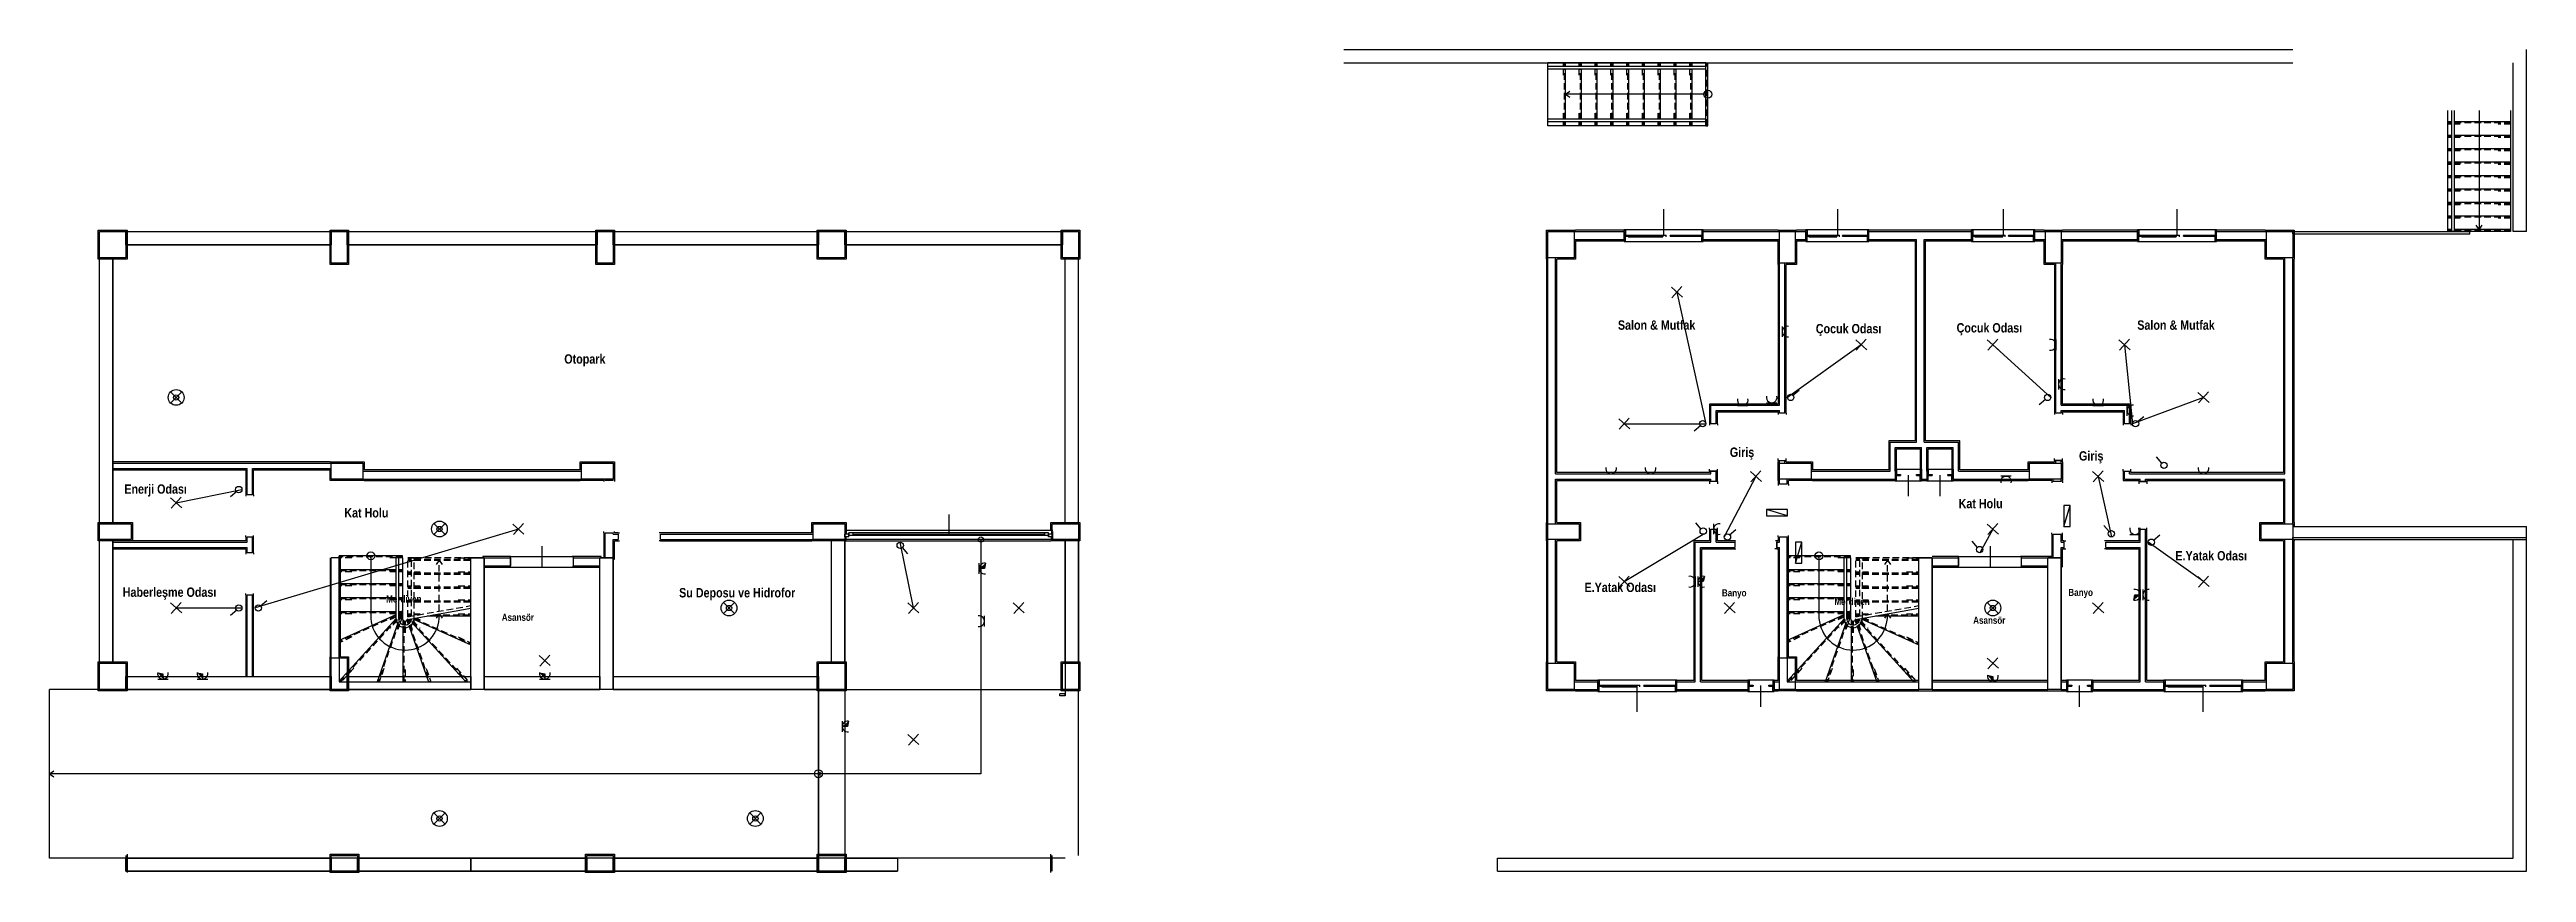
# Model space of a CAD drawing. Header units: centimetres. Extents: x -18476 to -2273, y -368 to 1196.
# Drawn here: x -14163 to -9460, y -368 to 1196 of the extents above; entities that cross this region are included whole.
import ezdxf

# ---------------------------------------------------------------- set-up
doc = ezdxf.new("R2010")
doc.units = ezdxf.units.CM
doc.header["$LTSCALE"] = 100
doc.header["$MEASUREMENT"] = 0
doc.linetypes.add('HIDDEN2', pattern=[0.1875, 0.125, -0.0625])
for name, color, linetype in [('Duvar', 7, 'Continuous'), ('ELK-ACIL', 3, 'Continuous'), ('ELK-ANAHTAR', 5, 'Continuous'), ('ELK-AYDINLATMA', 30, 'Continuous'), ('ELK-LINYE', 3, 'Continuous'), ('ELK-PANO', 8, 'Continuous'), ('ELK-PRIZ', 1, 'Continuous'), ('ELK-PRIZ-ETANJ', 6, 'Continuous'), ('Kapi_Pencere', 7, 'Continuous'), ('Kolon', 7, 'Continuous'), ('Korkuluk', 7, 'Continuous'), ('Mahal', 7, 'Continuous'), ('Merdiven', 7, 'Continuous'), ('Panel', 7, 'Continuous')]:
    doc.layers.add(name, color=color, linetype=linetype)
doc.styles.add('swis721 cn btbold_1_18', font='swisscb.ttf', dxfattribs={"height": 0.2})

msp = doc.modelspace()

# ---------------------------------------------------------------- texts
at = {"layer": 'Mahal', "linetype": 'Continuous', "style": 'swis721 cn btbold_1_18'}
for s, height, p in [('Salon & Mutfak', 17.778, (-11185, 663.6)), ('Çocuk Odası', 17.778, (-10809.2, 656.8)), ('Çocuk Odası', 17.778, (-10541.8, 658.4)), ('Salon & Mutfak', 17.778, (-10198.7, 663.6)), ('Otopark', 17.78, (-13185.9, 599.2)), ('Giriş', 17.78, (-10972.5, 422)), ('Giriş', 17.78, (-10309.4, 415)), ('Enerji Odası', 17.778, (-14021.4, 352.1)), ('Kat Holu', 17.78, (-10538, 324.5)), ('Kat Holu', 17.78, (-13603.6, 307)), ('E.Yatak Odası', 17.778, (-10126.3, 225.4)), ('Haberleşme Odası', 17.778, (-14024.4, 156.2)), ('Merdiven', 13.33, (-13524.1, 145.4)), ('Su Deposu ve Hidrofor', 17.778, (-12967.8, 155.1)), ('E.Yatak Odası', 17.778, (-11248.5, 165.3)), ('Banyo', 13.33, (-10987.5, 157)), ('Merdiven', 13.33, (-10773.9, 140.6)), ('Banyo', 13.33, (-10329.6, 157.9)), ('Asansör', 13.33, (-13304.6, 110.6)), ('Asansör', 13.33, (-10510.3, 105))]:
    msp.add_text(s, height=height, dxfattribs=at).set_placement(p)

# ---------------------------------------------------------------- blocks, each defined once
blk = doc.blocks.new('CADAI_LIGHT_EMERGENCY')
for p, q in [((-10.6, -10.6), (10.6, 10.6)), ((-10.6, 10.6), (10.6, -10.6))]:
    blk.add_line(p, q)
for radius in [15, 5]:
    blk.add_circle((0, 0), radius)
blk = doc.blocks.new('CADAI_LIGHT_CEILING')
for p, q in [((-10.5, 9.5), (10.5, -9.5)), ((9.5, 10.5), (-9.5, -10.5))]:
    blk.add_line(p, q)
blk = doc.blocks.new('CADAI_SOCKET_WET')
for p, q in [((-10.4, 10), (-10.4, -10)), ((0.1, 0), (-10.4, -0.3)), ((2.1, 10), (0.1, 0))]:
    blk.add_line(p, q)
blk.add_arc((0.1, 0), 10.2, 78.5923, 281.4077)
blk.add_solid([(2.1, 10), (-10.1, -0.3), (0.1, 0)])
blk = doc.blocks.new('CADAI_SOCKET')
blk.add_line((-10.4, 10), (-10.4, -10))
blk.add_arc((0.1, 0), 10.2, 78.5923, 281.4077)
blk = doc.blocks.new('CADAI_SWITCH')
blk.add_line((10, 4), (22, 14))
blk.add_circle((6, 0), 6)
blk = doc.blocks.new('CADAI_PANEL')
blk.add_line((0, -20), (12, 20))
blk.add_lwpolyline([(0, -20), (12, -20), (12, 20), (0, 20)], close=True)

# ---------------------------------------------------------------- linework, layer by layer
at = {"layer": 'Duvar', "linetype": 'Continuous'}
for points in [[(-11705.7, 1196), (-11318.3, 1196)], [(-11318.3, 1196), (-9903.4, 1196)], [(-9459.7, 850), (-9459.7, 1196)], [(-11705.7, 1171), (-11318.3, 1171)], [(-11318.3, 1171), (-9903.4, 1171)], [(-9484.7, 850), (-9484.7, 1171)], [(-11268.3, 850), (-11173.3, 850)], [(-11173.3, 852.5), (-11265.8, 852.5)], [(-11173.3, 852.5), (-11170.8, 852.5)], [(-11173.3, 850), (-11173.3, 835)], [(-11170.8, 852.5), (-11170.8, 843.6)], [(-11023.3, 852.5), (-11025.8, 852.5)], [(-11025.8, 852.5), (-11025.8, 843.6)], [(-10880.8, 852.5), (-11023.3, 852.5)], [(-11023.3, 850), (-10878.3, 850)], [(-11023.3, 835), (-11023.3, 850)], [(-10848.3, 850), (-10828.3, 850)], [(-10828.3, 852.5), (-10845.8, 852.5)], [(-10828.3, 852.5), (-10825.8, 852.5)], [(-10828.3, 850), (-10828.3, 835)], [(-10825.8, 852.5), (-10825.8, 843.6)], [(-10708.3, 852.5), (-10710.8, 852.5)], [(-10710.8, 852.5), (-10710.8, 843.6)], [(-10618.3, 852.5), (-10708.3, 852.5)], [(-10708.3, 850), (-10618.3, 850)], [(-10708.3, 835), (-10708.3, 850)], [(-10513.3, 852.5), (-10618.3, 852.5)], [(-10618.3, 850), (-10513.3, 850)], [(-10513.3, 852.5), (-10510.8, 852.5)], [(-10513.3, 850), (-10513.3, 835)], [(-10510.8, 852.5), (-10510.8, 843.6)], [(-10393.3, 852.5), (-10395.8, 852.5)], [(-10395.8, 852.5), (-10395.8, 843.6)], [(-10375.8, 852.5), (-10393.3, 852.5)], [(-10393.3, 850), (-10373.3, 850)], [(-10393.3, 835), (-10393.3, 850)], [(-10343.3, 850), (-10198.4, 850)], [(-10198.4, 852.5), (-10340.8, 852.5)], [(-10198.4, 852.5), (-10195.9, 852.5)], [(-10198.4, 850), (-10198.4, 835)], [(-10195.9, 852.5), (-10195.9, 843.6)], [(-10048.4, 852.5), (-10050.9, 852.5)], [(-10050.9, 852.5), (-10050.9, 843.6)], [(-9955.9, 852.5), (-10048.4, 852.5)], [(-10048.4, 850), (-9953.4, 850)], [(-10048.4, 835), (-10048.4, 850)], [(-9459.7, 850), (-9484.7, 850)], [(-11318.3, 380), (-11318.3, 800)], [(-11303.3, 390), (-11303.3, 800)], [(-11268.3, 835), (-11173.3, 835)], [(-11265.8, 832.5), (-11173.3, 832.5)], [(-11173.3, 832.5), (-11170.8, 832.5)], [(-11170.8, 832.5), (-11170.8, 841.4)], [(-11025.8, 832.5), (-11025.8, 841.4)], [(-11023.3, 832.5), (-11025.8, 832.5)], [(-11023.3, 835), (-10878.3, 835)], [(-11023.3, 832.5), (-10880.8, 832.5)], [(-10848.3, 835), (-10828.3, 835)], [(-10845.8, 832.5), (-10828.3, 832.5)], [(-10828.3, 832.5), (-10825.8, 832.5)], [(-10825.8, 832.5), (-10825.8, 841.4)], [(-10710.8, 832.5), (-10710.8, 841.4)], [(-10708.3, 832.5), (-10710.8, 832.5)], [(-10708.3, 835), (-10618.3, 835)], [(-10708.3, 832.5), (-10620.8, 832.5)], [(-10620.8, 832.5), (-10620.8, 452.5)], [(-10618.3, 450), (-10618.3, 835)], [(-10603.3, 450), (-10603.3, 835)], [(-10603.3, 835), (-10513.3, 835)], [(-10600.8, 452.5), (-10600.8, 832.5)], [(-10600.8, 832.5), (-10513.3, 832.5)], [(-10513.3, 832.5), (-10510.8, 832.5)], [(-10510.8, 832.5), (-10510.8, 841.4)], [(-10395.8, 832.5), (-10395.8, 841.4)], [(-10393.3, 832.5), (-10395.8, 832.5)], [(-10393.3, 835), (-10373.3, 835)], [(-10393.3, 832.5), (-10375.8, 832.5)], [(-10343.3, 835), (-10198.4, 835)], [(-10340.8, 832.5), (-10198.4, 832.5)], [(-10198.4, 832.5), (-10195.9, 832.5)], [(-10195.9, 832.5), (-10195.9, 841.4)], [(-10050.9, 832.5), (-10050.9, 841.4)], [(-10048.4, 832.5), (-10050.9, 832.5)], [(-10048.4, 835), (-9953.4, 835)], [(-10048.4, 832.5), (-9955.9, 832.5)], [(-9918.4, 390), (-9918.4, 800)], [(-9903.4, 380), (-9903.4, 800)], [(-11320.8, 797.5), (-11320.8, 380)], [(-11300.8, 392.5), (-11300.8, 797.5)], [(-10880.8, 787.5), (-10880.8, 522.5)], [(-10878.3, 520), (-10878.3, 790)], [(-10868.3, 510), (-10868.3, 790)], [(-10865.8, 510), (-10865.8, 787.5)], [(-10355.8, 787.5), (-10355.8, 505)], [(-10353.3, 505), (-10353.3, 790)], [(-10343.3, 520), (-10343.3, 790)], [(-10340.8, 522.5), (-10340.8, 787.5)], [(-9920.9, 797.5), (-9920.9, 392.5)], [(-9900.9, 380), (-9900.9, 797.5)], [(-10880.8, 522.5), (-11010.8, 522.5)], [(-11010.8, 522.5), (-11010.8, 485)], [(-11008.3, 520), (-10878.3, 520)], [(-11008.3, 485), (-11008.3, 520)], [(-10343.3, 520), (-10213.3, 520)], [(-10210.8, 522.5), (-10340.8, 522.5)], [(-10213.3, 485), (-10213.3, 520)], [(-10210.8, 485), (-10210.8, 522.5)], [(-11010.8, 485), (-11010.8, 482.5)], [(-10998.3, 485), (-11008.3, 485)], [(-10998.3, 510), (-10878.3, 510)], [(-10998.3, 485), (-10998.3, 510)], [(-10995.8, 507.5), (-10880.8, 507.5)], [(-10995.8, 485), (-10995.8, 507.5)], [(-10995.8, 485), (-10995.8, 482.5)], [(-10880.8, 507.5), (-10880.8, 505)], [(-10880.8, 505), (-10880.8, 502.5)], [(-10878.3, 505), (-10878.3, 510)], [(-10868.3, 505), (-10878.3, 505)], [(-10868.3, 505), (-10868.3, 510)], [(-10865.8, 505), (-10865.8, 510)], [(-10865.8, 505), (-10865.8, 502.5)], [(-10355.8, 505), (-10355.8, 502.5)], [(-10343.3, 505), (-10353.3, 505)], [(-10343.3, 505), (-10343.3, 510)], [(-10343.3, 510), (-10223.3, 510)], [(-10340.8, 505), (-10340.8, 507.5)], [(-10340.8, 507.5), (-10225.8, 507.5)], [(-10340.8, 505), (-10340.8, 502.5)], [(-10225.8, 507.5), (-10225.8, 485)], [(-10225.8, 485), (-10225.8, 482.5)], [(-10223.3, 485), (-10223.3, 510)], [(-10213.3, 485), (-10223.3, 485)], [(-10210.8, 485), (-10210.8, 482.5)], [(-10670.8, 452.5), (-10670.8, 397.5)], [(-10620.8, 452.5), (-10670.8, 452.5)], [(-10668.3, 395), (-10668.3, 450)], [(-10668.3, 450), (-10618.3, 450)], [(-10658.3, 395), (-10658.3, 440)], [(-10658.3, 440), (-10608.3, 440)], [(-10655.8, 397.5), (-10655.8, 437.5)], [(-10655.8, 437.5), (-10610.8, 437.5)], [(-10610.8, 437.5), (-10610.8, 397.5)], [(-10608.3, 395), (-10608.3, 440)], [(-10603.3, 450), (-10538.3, 450)], [(-10535.8, 452.5), (-10600.8, 452.5)], [(-10598.3, 395), (-10598.3, 440)], [(-10598.3, 440), (-10548.3, 440)], [(-10595.8, 397.5), (-10595.8, 437.5)], [(-10595.8, 437.5), (-10550.8, 437.5)], [(-10550.8, 437.5), (-10550.8, 397.5)], [(-10548.3, 395), (-10548.3, 440)], [(-10538.3, 395), (-10538.3, 450)], [(-10535.8, 397.5), (-10535.8, 452.5)], [(-13778.3, 412.5), (-14043.3, 412.5)], [(-14043.3, 410), (-13778.3, 410)], [(-14043.3, 400), (-13788.3, 400)], [(-14043.3, 397.5), (-13790.8, 397.5)], [(-13790.8, 397.5), (-13790.8, 350)], [(-13788.3, 350), (-13788.3, 400)], [(-13630.8, 412.5), (-13778.3, 412.5)], [(-13778.3, 410), (-13628.3, 410)], [(-13778.3, 400), (-13628.3, 400)], [(-13778.3, 350), (-13778.3, 400)], [(-13775.8, 397.5), (-13630.8, 397.5)], [(-13775.8, 350), (-13775.8, 397.5)], [(-13568.3, 395), (-13153.3, 395)], [(-13568.3, 380), (-13153.3, 380)], [(-13155.8, 397.5), (-13565.8, 397.5)], [(-13565.8, 377.5), (-13155.8, 377.5)], [(-13110.8, 377.5), (-13110.8, 375)], [(-13108.3, 377.5), (-13108.3, 380)], [(-13093.3, 377.5), (-13108.3, 377.5)], [(-13093.3, 377.5), (-13093.3, 380)], [(-13090.8, 377.5), (-13090.8, 375)], [(-11320.8, 380), (-11320.8, 297.5)], [(-11318.3, 295), (-11318.3, 380)], [(-11303.3, 390), (-11008.3, 390)], [(-11303.3, 295), (-11303.3, 380)], [(-11303.3, 380), (-11008.3, 380)], [(-11010.8, 392.5), (-11300.8, 392.5)], [(-11300.8, 297.5), (-11300.8, 377.5)], [(-11300.8, 377.5), (-11010.8, 377.5)], [(-11010.8, 395), (-11010.8, 397.5)], [(-11010.8, 395), (-11010.8, 392.5)], [(-11010.8, 377.5), (-11010.8, 375)], [(-11008.3, 390), (-11008.3, 395)], [(-11008.3, 395), (-10998.3, 395)], [(-11008.3, 375), (-11008.3, 380)], [(-10998.3, 380), (-10998.3, 395)], [(-10998.3, 375), (-10998.3, 380)], [(-10995.8, 395), (-10995.8, 397.5)], [(-10995.8, 380), (-10995.8, 395)], [(-10995.8, 375), (-10995.8, 380)], [(-10880.8, 415), (-10880.8, 417.5)], [(-10880.8, 415), (-10880.8, 412.5)], [(-10880.8, 377.5), (-10880.8, 370)], [(-10878.3, 410), (-10878.3, 415)], [(-10878.3, 415), (-10868.3, 415)], [(-10878.3, 370), (-10878.3, 380)], [(-10868.3, 410), (-10868.3, 415)], [(-10865.8, 415), (-10865.8, 417.5)], [(-10865.8, 412.5), (-10865.8, 415)], [(-10863.3, 370), (-10863.3, 380)], [(-10860.8, 370), (-10860.8, 377.5)], [(-10818.3, 395), (-10668.3, 395)], [(-10818.3, 380), (-10668.3, 380)], [(-10670.8, 397.5), (-10815.8, 397.5)], [(-10815.8, 377.5), (-10668.3, 377.5)], [(-10668.3, 380), (-10658.3, 380)], [(-10668.3, 377.5), (-10658.3, 377.5)], [(-10658.3, 397.5), (-10655.8, 397.5)], [(-10658.3, 395), (-10658.3, 380)], [(-10658.3, 377.5), (-10655.8, 377.5)], [(-10655.8, 397.5), (-10655.8, 388.6)], [(-10655.8, 377.5), (-10655.8, 386.4)], [(-10608.3, 397.5), (-10610.8, 397.5)], [(-10610.8, 397.5), (-10610.8, 388.6)], [(-10610.8, 377.5), (-10610.8, 386.4)], [(-10608.3, 377.5), (-10610.8, 377.5)], [(-10608.3, 380), (-10608.3, 395)], [(-10608.3, 380), (-10598.3, 380)], [(-10608.3, 377.5), (-10598.3, 377.5)], [(-10598.3, 397.5), (-10595.8, 397.5)], [(-10598.3, 395), (-10598.3, 380)], [(-10598.3, 377.5), (-10595.8, 377.5)], [(-10595.8, 397.5), (-10595.8, 388.6)], [(-10595.8, 377.5), (-10595.8, 386.4)], [(-10548.3, 397.5), (-10550.8, 397.5)], [(-10550.8, 397.5), (-10550.8, 388.6)], [(-10550.8, 377.5), (-10550.8, 386.4)], [(-10548.3, 377.5), (-10550.8, 377.5)], [(-10548.3, 380), (-10548.3, 395)], [(-10548.3, 380), (-10403.3, 380)], [(-10548.3, 377.5), (-10405.8, 377.5)], [(-10538.3, 395), (-10403.3, 395)], [(-10405.8, 397.5), (-10535.8, 397.5)], [(-10360.8, 377.5), (-10360.8, 375)], [(-10358.3, 375), (-10358.3, 380)], [(-10355.8, 415), (-10355.8, 417.5)], [(-10355.8, 415), (-10355.8, 412.5)], [(-10353.3, 410), (-10353.3, 415)], [(-10353.3, 415), (-10343.3, 415)], [(-10343.3, 410), (-10343.3, 415)], [(-10343.3, 375), (-10343.3, 380)], [(-10340.8, 415), (-10340.8, 417.5)], [(-10340.8, 412.5), (-10340.8, 415)], [(-10340.8, 375), (-10340.8, 377.5)], [(-10225.8, 395), (-10225.8, 397.5)], [(-10225.8, 395), (-10225.8, 377.5)], [(-10225.8, 377.5), (-10195.8, 377.5)], [(-10223.3, 380), (-10223.3, 395)], [(-10223.3, 395), (-10213.3, 395)], [(-10223.3, 380), (-10193.3, 380)], [(-10213.3, 390), (-10213.3, 395)], [(-10213.3, 390), (-9918.4, 390)], [(-10210.8, 395), (-10210.8, 397.5)], [(-10210.8, 392.5), (-10210.8, 395)], [(-9920.9, 392.5), (-10210.8, 392.5)], [(-10195.8, 377.5), (-10195.8, 375)], [(-10193.3, 375), (-10193.3, 380)], [(-10183.3, 380), (-9918.4, 380)], [(-10183.3, 375), (-10183.3, 380)], [(-10180.8, 377.5), (-9920.9, 377.5)], [(-10180.8, 375), (-10180.8, 377.5)], [(-9920.9, 377.5), (-9920.9, 297.5)], [(-9918.4, 295), (-9918.4, 380)], [(-9903.4, 295), (-9903.4, 380)], [(-9900.9, 297.5), (-9900.9, 380)], [(-13790.8, 350), (-13790.8, 347.5)], [(-13778.3, 350), (-13788.3, 350)], [(-13775.8, 350), (-13775.8, 347.5)], [(-11010.8, 375), (-11010.8, 372.5)], [(-10998.3, 375), (-11008.3, 375)], [(-10995.8, 375), (-10995.8, 372.5)], [(-10880.8, 370), (-10880.8, 367.5)], [(-10863.3, 370), (-10878.3, 370)], [(-10860.8, 370), (-10860.8, 367.5)], [(-10360.8, 375), (-10360.8, 372.5)], [(-10343.3, 375), (-10358.3, 375)], [(-10340.8, 375), (-10340.8, 372.5)], [(-10195.8, 375), (-10195.8, 372.5)], [(-10183.3, 375), (-10193.3, 375)], [(-10180.8, 375), (-10180.8, 372.5)], [(-12653.4, 282.5), (-12650.9, 282.5)], [(-12262.2, 282.5), (-12650.9, 282.5)], [(-12650.9, 282.5), (-12650.9, 275)], [(-12258.4, 282.5), (-12260.9, 282.5)], [(-12260.9, 282.5), (-12260.9, 275)], [(-11010.8, 285), (-11010.8, 287.5)], [(-11010.8, 285), (-11010.8, 262.5)], [(-11008.3, 260), (-11008.3, 285)], [(-11008.3, 285), (-10998.3, 285)], [(-10998.3, 260), (-10998.3, 285)], [(-10995.8, 285), (-10995.8, 287.5)], [(-10995.8, 262.5), (-10995.8, 285)], [(-10195.8, 285), (-10195.8, 287.5)], [(-10195.8, 285), (-10195.8, 262.5)], [(-10193.3, 260), (-10193.3, 285)], [(-10193.3, 285), (-10183.3, 285)], [(-10183.3, 250), (-10183.3, 285)], [(-10180.8, 285), (-10180.8, 287.5)], [(-10180.8, 250), (-10180.8, 285)], [(-9903.4, 290), (-9459.7, 290)], [(-9459.7, -365), (-9459.7, 290)], [(-13790.8, 262.5), (-14043.3, 262.5)], [(-14043.3, 260), (-13788.3, 260)], [(-14043.3, 250), (-13788.3, 250)], [(-14043.3, 247.5), (-13790.8, 247.5)], [(-13790.8, 270), (-13790.8, 272.5)], [(-13790.8, 270), (-13790.8, 262.5)], [(-13790.8, 247.5), (-13790.8, 240)], [(-13790.8, 240), (-13790.8, 237.5)], [(-13788.3, 260), (-13788.3, 270)], [(-13788.3, 270), (-13778.3, 270)], [(-13788.3, 240), (-13788.3, 250)], [(-13778.3, 240), (-13788.3, 240)], [(-13778.3, 250), (-13778.3, 270)], [(-13778.3, 240), (-13778.3, 250)], [(-13775.8, 270), (-13775.8, 272.5)], [(-13775.8, 250), (-13775.8, 270)], [(-13775.8, 240), (-13775.8, 250)], [(-13775.8, 240), (-13775.8, 237.5)], [(-13110.8, 277.5), (-13110.8, 280)], [(-13110.8, 277.5), (-13110.8, 230)], [(-13108.3, 230), (-13108.3, 277.5)], [(-13108.3, 277.5), (-13093.3, 277.5)], [(-13093.3, 275), (-13093.3, 277.5)], [(-13093.3, 275), (-13083.3, 275)], [(-13093.3, 230), (-13093.3, 265)], [(-13093.3, 265), (-13083.3, 265)], [(-13090.8, 277.5), (-13090.8, 280)], [(-13083.3, 277.5), (-13090.8, 277.5)], [(-13090.8, 227.5), (-13090.8, 262.5)], [(-13090.8, 262.5), (-13083.3, 262.5)], [(-13083.3, 277.5), (-13080.8, 277.5)], [(-13083.3, 275), (-13083.3, 265)], [(-13083.3, 262.5), (-13080.8, 262.5)], [(-13003.3, 277.5), (-13005.8, 277.5)], [(-13003.3, 262.5), (-13005.8, 262.5)], [(-12715.9, 277.5), (-13003.3, 277.5)], [(-13003.3, 275), (-12713.4, 275)], [(-13003.3, 265), (-13003.3, 275)], [(-13003.3, 265), (-12713.4, 265)], [(-13003.3, 262.5), (-12715.9, 262.5)], [(-12653.4, 280), (-12653.4, 265)], [(-12653.4, 262.5), (-12650.9, 262.5)], [(-12650.9, 262.5), (-12650.9, 270)], [(-12650.9, 262.5), (-12262.2, 262.5)], [(-12260.9, 262.5), (-12260.9, 270)], [(-12258.4, 262.5), (-12260.9, 262.5)], [(-12258.4, 265), (-12258.4, 280)], [(-11320.8, 262.5), (-11320.8, 32.5)], [(-11318.3, 30), (-11318.3, 265)], [(-11303.3, 30), (-11303.3, 265)], [(-11300.8, 32.5), (-11300.8, 262.5)], [(-11010.8, 262.5), (-11040.8, 262.5)], [(-11040.8, 262.5), (-11040.8, -2.5)], [(-11038.3, 260), (-11008.3, 260)], [(-11038.3, -5), (-11038.3, 260)], [(-11028.3, 250), (-10963.3, 250)], [(-11028.3, -5), (-11028.3, 250)], [(-11025.8, 247.5), (-10963.3, 247.5)], [(-11025.8, -2.5), (-11025.8, 247.5)], [(-10998.3, 260), (-10963.3, 260)], [(-10963.3, 262.5), (-10995.8, 262.5)], [(-10963.3, 262.5), (-10960.8, 262.5)], [(-10963.3, 260), (-10963.3, 250)], [(-10963.3, 247.5), (-10960.8, 247.5)], [(-10883.3, 262.5), (-10885.8, 262.5)], [(-10883.3, 247.5), (-10885.8, 247.5)], [(-10880.8, 262.5), (-10883.3, 262.5)], [(-10883.3, 260), (-10878.3, 260)], [(-10883.3, 250), (-10883.3, 260)], [(-10883.3, 250), (-10878.3, 250)], [(-10883.3, 247.5), (-10880.8, 247.5)], [(-10880.8, 270), (-10880.8, 272.5)], [(-10880.8, 270), (-10880.8, 262.5)], [(-10880.8, 247.5), (-10880.8, 155)], [(-10878.3, 260), (-10878.3, 270)], [(-10878.3, 270), (-10863.3, 270)], [(-10878.3, 155), (-10878.3, 250)], [(-10863.3, 250), (-10863.3, 270)], [(-10863.3, 230), (-10863.3, 250)], [(-10860.8, 270), (-10860.8, 272.5)], [(-10860.8, 250), (-10860.8, 270)], [(-10860.8, 230), (-10860.8, 250)], [(-10360.8, 275), (-10360.8, 277.5)], [(-10360.8, 275), (-10360.8, 265)], [(-10360.8, 265), (-10360.8, 232.5)], [(-10358.3, 265), (-10358.3, 275)], [(-10358.3, 275), (-10343.3, 275)], [(-10358.3, 230), (-10358.3, 265)], [(-10343.3, 265), (-10343.3, 275)], [(-10343.3, 260), (-10343.3, 265)], [(-10343.3, 260), (-10338.3, 260)], [(-10343.3, 230), (-10343.3, 250)], [(-10343.3, 250), (-10338.3, 250)], [(-10340.8, 275), (-10340.8, 277.5)], [(-10340.8, 265), (-10340.8, 275)], [(-10340.8, 262.5), (-10340.8, 265)], [(-10338.3, 262.5), (-10340.8, 262.5)], [(-10340.8, 212.5), (-10340.8, 247.5)], [(-10340.8, 247.5), (-10338.3, 247.5)], [(-10338.3, 262.5), (-10335.8, 262.5)], [(-10338.3, 260), (-10338.3, 250)], [(-10338.3, 247.5), (-10335.8, 247.5)], [(-10258.3, 262.5), (-10260.8, 262.5)], [(-10258.3, 247.5), (-10260.8, 247.5)], [(-10223.3, 262.5), (-10258.3, 262.5)], [(-10258.3, 260), (-10223.3, 260)], [(-10258.3, 250), (-10258.3, 260)], [(-10258.3, 250), (-10223.3, 250)], [(-10258.3, 247.5), (-10223.3, 247.5)], [(-10195.8, 262.5), (-10223.3, 262.5)], [(-10223.3, 260), (-10193.3, 260)], [(-10223.3, 250), (-10193.3, 250)], [(-10223.3, 247.5), (-10195.8, 247.5)], [(-10195.8, 247.5), (-10195.8, -2.5)], [(-10193.3, -5), (-10193.3, 250)], [(-10183.3, -5), (-10183.3, 250)], [(-10180.8, -2.5), (-10180.8, 250)], [(-9920.9, 262.5), (-9920.9, 32.5)], [(-9918.4, 30), (-9918.4, 265)], [(-9903.4, 30), (-9903.4, 265)], [(-9903.4, 265), (-9484.7, 265)], [(-9900.9, 32.5), (-9900.9, 262.5)], [(-9484.7, -340), (-9484.7, 265)], [(-13630.8, 230), (-13630.8, 42.5)], [(-13613.3, 230), (-13628.3, 230)], [(-13628.3, 40), (-13628.3, 230)], [(-13613.3, 40), (-13613.3, 230)], [(-13610.8, 42.5), (-13610.8, 230)], [(-13288.3, 232.5), (-13340.8, 232.5)], [(-13340.8, 232.5), (-13340.8, 230)], [(-13338.3, 230), (-13288.3, 230)], [(-13338.3, 215), (-13288.3, 215)], [(-13338.3, 212.5), (-13288.3, 212.5)], [(-13288.3, 232.5), (-13285.8, 232.5)], [(-13288.3, 230), (-13288.3, 215)], [(-13288.3, 212.5), (-13285.8, 212.5)], [(-13168.3, 232.5), (-13170.8, 232.5)], [(-13168.3, 212.5), (-13170.8, 212.5)], [(-13115.8, 232.5), (-13168.3, 232.5)], [(-13168.3, 230), (-13118.3, 230)], [(-13168.3, 215), (-13168.3, 230)], [(-13168.3, 215), (-13118.3, 215)], [(-13168.3, 212.5), (-13118.3, 212.5)], [(-13115.8, 230), (-13115.8, 232.5)], [(-13093.3, 227.5), (-13090.8, 227.5)], [(-10863.3, 155), (-10863.3, 230)], [(-10860.8, 155), (-10860.8, 230)], [(-10538.3, 232.5), (-10588.3, 232.5)], [(-10588.3, 230), (-10538.3, 230)], [(-10588.3, 215), (-10538.3, 215)], [(-10588.3, 212.5), (-10538.3, 212.5)], [(-10538.3, 232.5), (-10535.8, 232.5)], [(-10538.3, 230), (-10538.3, 215)], [(-10538.3, 212.5), (-10535.8, 212.5)], [(-10418.3, 232.5), (-10420.8, 232.5)], [(-10418.3, 212.5), (-10420.8, 212.5)], [(-10360.8, 232.5), (-10418.3, 232.5)], [(-10418.3, 230), (-10368.3, 230)], [(-10418.3, 215), (-10418.3, 230)], [(-10418.3, 215), (-10368.3, 215)], [(-10418.3, 212.5), (-10368.3, 212.5)], [(-13790.8, 160), (-13790.8, 162.5)], [(-13790.8, 160), (-13790.8, 5)], [(-13788.3, 5), (-13788.3, 160)], [(-13788.3, 160), (-13778.3, 160)], [(-13778.3, 5), (-13778.3, 160)], [(-13775.8, 160), (-13775.8, 162.5)], [(-13775.8, 5), (-13775.8, 160)], [(-10880.8, 155), (-10880.8, 42.5)], [(-10878.3, 40), (-10878.3, 155)], [(-10863.3, 40), (-10863.3, 155)], [(-10860.8, 42.5), (-10860.8, 155)], [(-11268.3, -5), (-11223.3, -5)], [(-11268.3, -20), (-11223.3, -20)], [(-11223.3, -2.5), (-11265.8, -2.5)], [(-11265.8, -22.5), (-11223.3, -22.5)], [(-11223.3, -2.5), (-11220.8, -2.5)], [(-11223.3, -5), (-11223.3, -20)], [(-11223.3, -22.5), (-11220.8, -22.5)], [(-11220.8, -2.5), (-11220.8, -11.4)], [(-11220.8, -22.5), (-11220.8, -13.6)], [(-11073.3, -2.5), (-11075.8, -2.5)], [(-11075.8, -2.5), (-11075.8, -11.4)], [(-11075.8, -22.5), (-11075.8, -13.6)], [(-11073.3, -22.5), (-11075.8, -22.5)], [(-11040.8, -2.5), (-11073.3, -2.5)], [(-11073.3, -5), (-11038.3, -5)], [(-11073.3, -20), (-11073.3, -5)], [(-11073.3, -20), (-11038.3, -20)], [(-11073.3, -22.5), (-11038.3, -22.5)], [(-11038.3, -20), (-10938.3, -20)], [(-11038.3, -22.5), (-10938.3, -22.5)], [(-11028.3, -5), (-10938.3, -5)], [(-10938.3, -2.5), (-11025.8, -2.5)], [(-10938.3, -2.5), (-10935.8, -2.5)], [(-10938.3, -5), (-10938.3, -20)], [(-10938.3, -22.5), (-10935.8, -22.5)], [(-10935.8, -2.5), (-10935.8, -11.4)], [(-10935.8, -22.5), (-10935.8, -13.6)], [(-10888.3, -2.5), (-10890.8, -2.5)], [(-10890.8, -2.5), (-10890.8, -11.4)], [(-10890.8, -22.5), (-10890.8, -13.6)], [(-10888.3, -22.5), (-10890.8, -22.5)], [(-10880.8, -2.5), (-10888.3, -2.5)], [(-10888.3, -5), (-10878.3, -5)], [(-10888.3, -20), (-10888.3, -5)], [(-10888.3, -20), (-10878.3, -20)], [(-10888.3, -22.5), (-10880.8, -22.5)], [(-10848.3, -5), (-10613.3, -5)], [(-10848.3, -20), (-10613.3, -20)], [(-10613.3, -2.5), (-10845.8, -2.5)], [(-10845.8, -22.5), (-10588.3, -22.5)], [(-10368.3, -2.5), (-10588.3, -2.5)], [(-10588.3, -5), (-10368.3, -5)], [(-10588.3, -20), (-10368.3, -20)], [(-10588.3, -22.5), (-10343.3, -22.5)], [(-10333.3, -2.5), (-10343.3, -2.5)], [(-10343.3, -5), (-10333.3, -5)], [(-10343.3, -20), (-10333.3, -20)], [(-10343.3, -22.5), (-10333.3, -22.5)], [(-10333.3, -2.5), (-10330.8, -2.5)], [(-10333.3, -5), (-10333.3, -20)], [(-10333.3, -22.5), (-10330.8, -22.5)], [(-10330.8, -2.5), (-10330.8, -11.4)], [(-10330.8, -22.5), (-10330.8, -13.6)], [(-10283.3, -2.5), (-10285.8, -2.5)], [(-10285.8, -2.5), (-10285.8, -11.4)], [(-10285.8, -22.5), (-10285.8, -13.6)], [(-10283.3, -22.5), (-10285.8, -22.5)], [(-10195.8, -2.5), (-10283.3, -2.5)], [(-10283.3, -5), (-10193.3, -5)], [(-10283.3, -20), (-10283.3, -5)], [(-10283.3, -20), (-10193.3, -20)], [(-10283.3, -22.5), (-10193.3, -22.5)], [(-10193.3, -20), (-10148.3, -20)], [(-10193.3, -22.5), (-10148.3, -22.5)], [(-10183.3, -5), (-10148.3, -5)], [(-10148.3, -2.5), (-10180.8, -2.5)], [(-10148.3, -2.5), (-10145.8, -2.5)], [(-10148.3, -5), (-10148.3, -20)], [(-10148.3, -22.5), (-10145.8, -22.5)], [(-10145.8, -2.5), (-10145.8, -11.4)], [(-10145.8, -22.5), (-10145.8, -13.6)], [(-9998.3, -2.5), (-10000.8, -2.5)], [(-10000.8, -2.5), (-10000.8, -11.4)], [(-10000.8, -22.5), (-10000.8, -13.6)], [(-9998.3, -22.5), (-10000.8, -22.5)], [(-9955.9, -2.5), (-9998.3, -2.5)], [(-9998.3, -5), (-9953.4, -5)], [(-9998.3, -20), (-9998.3, -5)], [(-9998.3, -20), (-9953.4, -20)], [(-9998.3, -22.5), (-9955.9, -22.5)], [(-11413.4, -365), (-11413.4, -340)], [(-11413.4, -340), (-9484.7, -340)], [(-11413.4, -365), (-9459.7, -365)]]:
    msp.add_lwpolyline(points, dxfattribs=at)
at = {"layer": 'ELK-LINYE'}
for p, q in [((-11073, 735), (-11018, 485)), ((-10723, 635), (-10863, 535)), ((-10473, 635), (-10363, 535)), ((-10223, 635), (-10208, 485)), ((-10073, 535), (-10208, 485)), ((-11173, 485), (-11018, 485)), ((-10923, 385), (-10983, 270)), ((-10273, 385), (-10248, 270)), ((-13923, 335), (-13798, 360)), ((-13273, 285), (-13773, 135)), ((-10473, 285), (-10498, 240)), ((-12523, 135), (-12548, 260)), ((-11173, 185), (-11023, 275)), ((-10073, 185), (-10178, 260)), ((-13923, 135), (-13798, 135))]:
    msp.add_line(p, q, dxfattribs=at)
at = {"layer": 'Kapi_Pencere', "linetype": 'Continuous'}
for points in [[(-11173.3, 843.6), (-11173.3, 853.8)], [(-11173.3, 853.8), (-11023.3, 853.8)], [(-11098.3, 892.5), (-11098.3, 842.5)], [(-11023.3, 843.6), (-11023.3, 853.8)], [(-10828.3, 843.6), (-10828.3, 853.8)], [(-10828.3, 853.8), (-10708.3, 853.8)], [(-10768.3, 892.5), (-10768.3, 842.5)], [(-10708.3, 843.6), (-10708.3, 853.8)], [(-10513.3, 843.6), (-10513.3, 853.8)], [(-10513.3, 853.8), (-10393.3, 853.8)], [(-10453.3, 892.5), (-10453.3, 842.5)], [(-10393.3, 843.6), (-10393.3, 853.8)], [(-10198.4, 843.6), (-10198.4, 853.8)], [(-10198.4, 853.8), (-10048.4, 853.8)], [(-10123.4, 892.5), (-10123.4, 842.5)], [(-10048.4, 843.6), (-10048.4, 853.8)], [(-11173.3, 843.6), (-11165.8, 843.6)], [(-11173.3, 841.4), (-11173.3, 843.6)], [(-11173.3, 841.4), (-11165.8, 841.4)], [(-11173.3, 831.3), (-11173.3, 841.4)], [(-11173.3, 831.3), (-11023.3, 831.3)], [(-11165.8, 843.6), (-11093.3, 843.6)], [(-11165.8, 842.5), (-11165.8, 843.6)], [(-11165.8, 843.6), (-11165.8, 841.4)], [(-11165.8, 841.4), (-11165.8, 842.5)], [(-11165.8, 842.5), (-11159.5, 842.5)], [(-11165.8, 840.3), (-11165.8, 842.5)], [(-11165.8, 840.3), (-11165.8, 841.4)], [(-11165.8, 840.3), (-11159.5, 840.3)], [(-11159.6, 841), (-11159.6, 841.8)], [(-11159.5, 842.5), (-11099.5, 842.5)], [(-11159.5, 841.8), (-11159.5, 842.5)], [(-11159.5, 842.5), (-11159.5, 840.3)], [(-11159.5, 841.4), (-11099.5, 841.4)], [(-11159.5, 840.3), (-11159.5, 841)], [(-11159.5, 840.3), (-11099.5, 840.3)], [(-11099.5, 841.8), (-11099.5, 842.5)], [(-11099.5, 841.8), (-11099.5, 841)], [(-11099.5, 840.3), (-11099.5, 841)], [(-11093.3, 842.5), (-11093.3, 843.6)], [(-11093.3, 841.4), (-11093.3, 842.5)], [(-11093.3, 840.3), (-11093.3, 841.4)], [(-11085.8, 843.6), (-11030.8, 843.6)], [(-11085.8, 843.3), (-11085.8, 843.6)], [(-11085.8, 843.3), (-11085.8, 841.8)], [(-11085.8, 842.5), (-11030.8, 842.5)], [(-11085.8, 841.4), (-11085.8, 841.8)], [(-11085.8, 841.4), (-11030.8, 841.4)], [(-11030.8, 843.6), (-11023.3, 843.6)], [(-11030.8, 843.3), (-11030.8, 843.6)], [(-11030.8, 843.6), (-11030.8, 841.4)], [(-11030.8, 841.8), (-11030.8, 843.3)], [(-11030.8, 841.4), (-11030.8, 841.8)], [(-11030.8, 841.4), (-11023.3, 841.4)], [(-11023.3, 841.4), (-11023.3, 843.6)], [(-11023.3, 831.3), (-11023.3, 841.4)], [(-10828.3, 843.6), (-10822.3, 843.6)], [(-10828.3, 841.4), (-10828.3, 843.6)], [(-10828.3, 841.4), (-10822.3, 841.4)], [(-10828.3, 831.3), (-10828.3, 841.4)], [(-10828.3, 831.3), (-10708.3, 831.3)], [(-10822.3, 843.6), (-10764.3, 843.6)], [(-10822.3, 842.5), (-10822.3, 843.6)], [(-10822.3, 843.6), (-10822.3, 841.4)], [(-10822.3, 841.4), (-10822.3, 842.5)], [(-10822.3, 842.5), (-10817.3, 842.5)], [(-10822.3, 840.3), (-10822.3, 842.5)], [(-10822.3, 840.3), (-10822.3, 841.4)], [(-10822.3, 840.3), (-10817.3, 840.3)], [(-10817.3, 842.5), (-10769.3, 842.5)], [(-10817.3, 841.8), (-10817.3, 842.5)], [(-10817.3, 842.5), (-10817.3, 840.3)], [(-10817.3, 841), (-10817.3, 841.8)], [(-10817.3, 841.4), (-10769.3, 841.4)], [(-10817.3, 840.3), (-10817.3, 841)], [(-10817.3, 840.3), (-10769.3, 840.3)], [(-10769.3, 841.8), (-10769.3, 842.5)], [(-10769.3, 841.8), (-10769.3, 841)], [(-10769.3, 840.3), (-10769.3, 841)], [(-10764.3, 842.5), (-10764.3, 843.6)], [(-10764.3, 841.4), (-10764.3, 842.5)], [(-10764.3, 840.3), (-10764.3, 841.4)], [(-10758.3, 843.6), (-10714.3, 843.6)], [(-10758.3, 843.3), (-10758.3, 843.6)], [(-10758.3, 843.3), (-10758.3, 841.8)], [(-10758.3, 842.5), (-10714.3, 842.5)], [(-10758.3, 841.4), (-10758.3, 841.8)], [(-10758.3, 841.4), (-10714.3, 841.4)], [(-10714.3, 843.6), (-10708.3, 843.6)], [(-10714.3, 843.3), (-10714.3, 843.6)], [(-10714.3, 843.6), (-10714.3, 841.4)], [(-10714.3, 841.8), (-10714.3, 843.3)], [(-10714.3, 841.4), (-10714.3, 841.8)], [(-10714.3, 841.4), (-10708.3, 841.4)], [(-10708.3, 841.4), (-10708.3, 843.6)], [(-10708.3, 831.3), (-10708.3, 841.4)], [(-10513.3, 843.6), (-10507.3, 843.6)], [(-10513.3, 841.4), (-10513.3, 843.6)], [(-10513.3, 841.4), (-10507.3, 841.4)], [(-10513.3, 831.3), (-10513.3, 841.4)], [(-10513.3, 831.3), (-10393.3, 831.3)], [(-10507.3, 843.6), (-10449.3, 843.6)], [(-10507.3, 842.5), (-10507.3, 843.6)], [(-10507.3, 843.6), (-10507.3, 841.4)], [(-10507.3, 841.4), (-10507.3, 842.5)], [(-10507.3, 842.5), (-10502.3, 842.5)], [(-10507.3, 840.3), (-10507.3, 842.5)], [(-10507.3, 840.3), (-10507.3, 841.4)], [(-10507.3, 840.3), (-10502.3, 840.3)], [(-10502.3, 842.5), (-10454.3, 842.5)], [(-10502.3, 841.8), (-10502.3, 842.5)], [(-10502.3, 842.5), (-10502.3, 840.3)], [(-10502.3, 841), (-10502.3, 841.8)], [(-10502.3, 841.4), (-10454.3, 841.4)], [(-10502.3, 840.3), (-10502.3, 841)], [(-10502.3, 840.3), (-10454.3, 840.3)], [(-10454.3, 841.8), (-10454.3, 842.5)], [(-10454.3, 841.8), (-10454.3, 841)], [(-10454.3, 840.3), (-10454.3, 841)], [(-10449.3, 842.5), (-10449.3, 843.6)], [(-10449.3, 841.4), (-10449.3, 842.5)], [(-10449.3, 840.3), (-10449.3, 841.4)], [(-10443.3, 843.6), (-10399.3, 843.6)], [(-10443.3, 843.3), (-10443.3, 843.6)], [(-10443.3, 843.3), (-10443.3, 841.8)], [(-10443.3, 842.5), (-10399.3, 842.5)], [(-10443.3, 841.4), (-10443.3, 841.8)], [(-10443.3, 841.4), (-10399.3, 841.4)], [(-10399.3, 843.6), (-10393.3, 843.6)], [(-10399.3, 843.3), (-10399.3, 843.6)], [(-10399.3, 843.6), (-10399.3, 841.4)], [(-10399.3, 841.8), (-10399.3, 843.3)], [(-10399.3, 841.4), (-10399.3, 841.8)], [(-10399.3, 841.4), (-10393.3, 841.4)], [(-10393.3, 841.4), (-10393.3, 843.6)], [(-10393.3, 831.3), (-10393.3, 841.4)], [(-10198.4, 843.6), (-10190.9, 843.6)], [(-10198.4, 841.4), (-10198.4, 843.6)], [(-10198.4, 841.4), (-10190.9, 841.4)], [(-10198.4, 831.3), (-10198.4, 841.4)], [(-10198.4, 831.3), (-10048.4, 831.3)], [(-10190.9, 843.6), (-10118.4, 843.6)], [(-10190.9, 842.5), (-10190.9, 843.6)], [(-10190.9, 843.6), (-10190.9, 841.4)], [(-10190.9, 841.4), (-10190.9, 842.5)], [(-10190.9, 842.5), (-10184.6, 842.5)], [(-10190.9, 840.3), (-10190.9, 842.5)], [(-10190.9, 840.3), (-10190.9, 841.4)], [(-10190.9, 840.3), (-10184.6, 840.3)], [(-10184.6, 842.5), (-10124.6, 842.5)], [(-10184.6, 841.8), (-10184.6, 842.5)], [(-10184.6, 842.5), (-10184.6, 840.3)], [(-10184.6, 841), (-10184.6, 841.8)], [(-10184.6, 841.4), (-10124.6, 841.4)], [(-10184.6, 840.3), (-10184.6, 841)], [(-10184.6, 840.3), (-10124.6, 840.3)], [(-10124.6, 841.8), (-10124.6, 842.5)], [(-10124.6, 841.8), (-10124.6, 841)], [(-10124.6, 840.3), (-10124.6, 841)], [(-10118.4, 842.5), (-10118.4, 843.6)], [(-10118.4, 841.4), (-10118.4, 842.5)], [(-10118.4, 840.3), (-10118.4, 841.4)], [(-10110.9, 843.6), (-10055.9, 843.6)], [(-10110.9, 843.3), (-10110.9, 843.6)], [(-10110.9, 843.3), (-10110.9, 841.8)], [(-10110.9, 842.5), (-10055.9, 842.5)], [(-10110.9, 841.4), (-10110.9, 841.8)], [(-10110.9, 841.4), (-10055.9, 841.4)], [(-10055.9, 843.6), (-10048.4, 843.6)], [(-10055.9, 843.3), (-10055.9, 843.6)], [(-10055.9, 843.6), (-10055.9, 841.4)], [(-10055.9, 841.8), (-10055.9, 843.3)], [(-10055.9, 841.4), (-10055.9, 841.8)], [(-10055.9, 841.4), (-10048.4, 841.4)], [(-10048.4, 841.4), (-10048.4, 843.6)], [(-10048.4, 831.3), (-10048.4, 841.4)], [(-11010.8, 395), (-11010.8, 399)], [(-10995.8, 395), (-11010.8, 395)], [(-10995.8, 395), (-10995.8, 399)], [(-10880.8, 415), (-10880.8, 419)], [(-10880.8, 415), (-10865.8, 415)], [(-10865.8, 415), (-10865.8, 419)], [(-10658.3, 398.8), (-10658.3, 388.6)], [(-10658.3, 398.8), (-10608.3, 398.8)], [(-10658.3, 388.6), (-10653.3, 388.6)], [(-10658.3, 388.6), (-10658.3, 386.4)], [(-10658.3, 386.4), (-10653.3, 386.4)], [(-10658.3, 386.4), (-10658.3, 376.3)], [(-10653.3, 388.6), (-10648.3, 388.6)], [(-10653.3, 388.6), (-10653.3, 386.4)], [(-10653.3, 386.4), (-10648.3, 386.4)], [(-10648.3, 388.6), (-10648.3, 387.9)], [(-10648.3, 386.4), (-10648.3, 388.6)], [(-10648.3, 387.9), (-10648.3, 387.1)], [(-10648.3, 387.1), (-10648.3, 386.4)], [(-10633.3, 347.5), (-10633.3, 387.5)], [(-10618.3, 388.6), (-10613.3, 388.6)], [(-10618.3, 388.6), (-10618.3, 387.9)], [(-10618.3, 386.4), (-10618.3, 388.6)], [(-10618.3, 387.9), (-10618.3, 387.1)], [(-10618.3, 387.1), (-10618.3, 386.4)], [(-10618.3, 386.4), (-10613.3, 386.4)], [(-10613.3, 388.6), (-10608.3, 388.6)], [(-10613.3, 388.6), (-10613.3, 386.4)], [(-10613.3, 386.4), (-10608.3, 386.4)], [(-10608.3, 398.8), (-10608.3, 388.6)], [(-10608.3, 388.6), (-10608.3, 386.4)], [(-10608.3, 386.4), (-10608.3, 376.3)], [(-10598.3, 398.8), (-10598.3, 388.6)], [(-10598.3, 398.8), (-10548.3, 398.8)], [(-10598.3, 388.6), (-10593.3, 388.6)], [(-10598.3, 388.6), (-10598.3, 386.4)], [(-10598.3, 386.4), (-10593.3, 386.4)], [(-10598.3, 386.4), (-10598.3, 376.3)], [(-10593.3, 388.6), (-10588.3, 388.6)], [(-10593.3, 388.6), (-10593.3, 386.4)], [(-10593.3, 386.4), (-10588.3, 386.4)], [(-10588.3, 388.6), (-10588.3, 387.9)], [(-10588.3, 386.4), (-10588.3, 388.6)], [(-10588.3, 387.9), (-10588.3, 387.1)], [(-10588.3, 387.1), (-10588.3, 386.4)], [(-10573.3, 347.5), (-10573.3, 387.5)], [(-10558.3, 388.6), (-10553.3, 388.6)], [(-10558.3, 388.6), (-10558.3, 387.9)], [(-10558.3, 386.4), (-10558.3, 388.6)], [(-10558.3, 387.9), (-10558.3, 387.1)], [(-10558.3, 387.1), (-10558.3, 386.4)], [(-10558.3, 386.4), (-10553.3, 386.4)], [(-10553.3, 388.6), (-10548.3, 388.6)], [(-10553.3, 388.6), (-10553.3, 386.4)], [(-10553.3, 386.4), (-10548.3, 386.4)], [(-10548.3, 398.8), (-10548.3, 388.6)], [(-10548.3, 388.6), (-10548.3, 386.4)], [(-10548.3, 386.4), (-10548.3, 376.3)], [(-10355.8, 415), (-10355.8, 419)], [(-10340.8, 415), (-10355.8, 415)], [(-10340.8, 415), (-10340.8, 419)], [(-10225.8, 395), (-10225.8, 399)], [(-10225.8, 395), (-10210.8, 395)], [(-10210.8, 395), (-10210.8, 399)], [(-10995.8, 375), (-11010.8, 375)], [(-11010.8, 375), (-11010.8, 371)], [(-10995.8, 375), (-10995.8, 371)], [(-10658.3, 376.3), (-10608.3, 376.3)], [(-10598.3, 376.3), (-10548.3, 376.3)], [(-10195.8, 375), (-10180.8, 375)], [(-10195.8, 375), (-10195.8, 371)], [(-10180.8, 375), (-10180.8, 371)], [(-12455.9, 312.5), (-12455.9, 272.5)], [(-13228.3, 252.5), (-13228.3, 212.5)], [(-12645.5, 275), (-12653.4, 275)], [(-12653.4, 270), (-12653.4, 275)], [(-12645.5, 270), (-12653.4, 270)], [(-12637.6, 277.5), (-12645.5, 277.5)], [(-12645.5, 275), (-12645.5, 277.5)], [(-12645.5, 277.5), (-12645.5, 272.5)], [(-12645.5, 270), (-12645.5, 275)], [(-12637.6, 272.5), (-12645.5, 272.5)], [(-12645.5, 270), (-12645.5, 272.5)], [(-12637.6, 276.1), (-12637.6, 277.5)], [(-12274.2, 277.5), (-12637.6, 277.5)], [(-12637.6, 272.5), (-12637.6, 277.5)], [(-12637.6, 275.1), (-12274.2, 275.1)], [(-12637.6, 274.9), (-12274.2, 274.9)], [(-12274.2, 272.5), (-12637.6, 272.5)], [(-12266.3, 277.5), (-12274.2, 277.5)], [(-12274.2, 276.1), (-12274.2, 277.5)], [(-12274.2, 277.5), (-12274.2, 272.5)], [(-12274.2, 272.5), (-12274.2, 272.7)], [(-12266.3, 272.5), (-12274.2, 272.5)], [(-12266.3, 275), (-12266.3, 277.5)], [(-12266.3, 272.5), (-12266.3, 277.5)], [(-12258.4, 275), (-12266.3, 275)], [(-12266.3, 275), (-12266.3, 270)], [(-12266.3, 270), (-12266.3, 272.5)], [(-12258.4, 270), (-12266.3, 270)], [(-12258.4, 270), (-12258.4, 275)], [(-10883.3, 247.5), (-10886.9, 247.5)], [(-10883.3, 262.5), (-10883.3, 247.5)], [(-10478.3, 252.5), (-10478.3, 212.5)], [(-10338.3, 262.5), (-10338.3, 247.5)], [(-10338.3, 262.5), (-10334.7, 262.5)], [(-10338.3, 247.5), (-10334.7, 247.5)], [(-13288.3, 232.5), (-13168.3, 232.5)], [(-13288.3, 212.5), (-13288.3, 232.5)], [(-13288.3, 212.5), (-13168.3, 212.5)], [(-13168.3, 212.5), (-13168.3, 232.5)], [(-10538.3, 232.5), (-10418.3, 232.5)], [(-10538.3, 212.5), (-10538.3, 232.5)], [(-10538.3, 212.5), (-10418.3, 212.5)], [(-10418.3, 212.5), (-10418.3, 232.5)], [(-11223.3, -11.4), (-11223.3, -1.2)], [(-11223.3, -1.2), (-11073.3, -1.2)], [(-11223.3, -11.4), (-11215.8, -11.4)], [(-11223.3, -13.6), (-11223.3, -11.4)], [(-11223.3, -13.6), (-11215.8, -13.6)], [(-11223.3, -23.7), (-11223.3, -13.6)], [(-11223.3, -23.7), (-11073.3, -23.7)], [(-11215.8, -11.4), (-11143.3, -11.4)], [(-11215.8, -12.5), (-11215.8, -11.4)], [(-11215.8, -11.4), (-11215.8, -13.6)], [(-11215.8, -13.6), (-11215.8, -12.5)], [(-11215.8, -12.5), (-11209.5, -12.5)], [(-11215.8, -14.7), (-11215.8, -12.5)], [(-11215.8, -14.7), (-11215.8, -13.6)], [(-11215.8, -14.7), (-11209.5, -14.7)], [(-11209.6, -14), (-11209.6, -13.2)], [(-11209.5, -12.5), (-11149.5, -12.5)], [(-11209.5, -13.2), (-11209.5, -12.5)], [(-11209.5, -12.5), (-11209.5, -14.7)], [(-11209.5, -13.6), (-11149.5, -13.6)], [(-11209.5, -14.7), (-11209.5, -14)], [(-11209.5, -14.7), (-11149.5, -14.7)], [(-11149.5, -13.2), (-11149.5, -12.5)], [(-11149.5, -13.2), (-11149.5, -14)], [(-11149.5, -14.7), (-11149.5, -14)], [(-11148.3, -62.5), (-11148.3, -12.5)], [(-11143.3, -12.5), (-11143.3, -11.4)], [(-11143.3, -13.6), (-11143.3, -12.5)], [(-11143.3, -14.7), (-11143.3, -13.6)], [(-11135.8, -11.4), (-11080.8, -11.4)], [(-11135.8, -11.7), (-11135.8, -11.4)], [(-11135.8, -11.7), (-11135.8, -13.2)], [(-11135.8, -12.5), (-11080.8, -12.5)], [(-11135.8, -13.6), (-11135.8, -13.2)], [(-11135.8, -13.6), (-11080.8, -13.6)], [(-11080.8, -11.4), (-11073.3, -11.4)], [(-11080.8, -11.7), (-11080.8, -11.4)], [(-11080.8, -11.4), (-11080.8, -13.6)], [(-11080.8, -13.2), (-11080.8, -11.7)], [(-11080.8, -13.6), (-11080.8, -13.2)], [(-11080.8, -13.6), (-11073.3, -13.6)], [(-11073.3, -11.4), (-11073.3, -1.2)], [(-11073.3, -13.6), (-11073.3, -11.4)], [(-11073.3, -23.7), (-11073.3, -13.6)], [(-10938.3, -1.2), (-10938.3, -11.4)], [(-10938.3, -1.2), (-10888.3, -1.2)], [(-10938.3, -11.4), (-10933.3, -11.4)], [(-10938.3, -11.4), (-10938.3, -13.6)], [(-10938.3, -13.6), (-10933.3, -13.6)], [(-10938.3, -13.6), (-10938.3, -23.7)], [(-10938.3, -23.7), (-10888.3, -23.7)], [(-10933.3, -11.4), (-10928.3, -11.4)], [(-10933.3, -11.4), (-10933.3, -13.6)], [(-10933.3, -13.6), (-10928.3, -13.6)], [(-10928.3, -11.4), (-10928.3, -12.1)], [(-10928.3, -13.6), (-10928.3, -11.4)], [(-10928.3, -12.1), (-10928.3, -12.9)], [(-10928.3, -12.9), (-10928.3, -13.6)], [(-10913.3, -52.5), (-10913.3, -12.5)], [(-10898.3, -11.4), (-10893.3, -11.4)], [(-10898.3, -11.4), (-10898.3, -12.1)], [(-10898.3, -13.6), (-10898.3, -11.4)], [(-10898.3, -12.1), (-10898.3, -12.9)], [(-10898.3, -12.9), (-10898.3, -13.6)], [(-10898.3, -13.6), (-10893.3, -13.6)], [(-10893.3, -11.4), (-10888.3, -11.4)], [(-10893.3, -11.4), (-10893.3, -13.6)], [(-10893.3, -13.6), (-10888.3, -13.6)], [(-10888.3, -1.2), (-10888.3, -11.4)], [(-10888.3, -11.4), (-10888.3, -13.6)], [(-10888.3, -13.6), (-10888.3, -23.7)], [(-10333.3, -1.2), (-10333.3, -11.4)], [(-10333.3, -1.2), (-10283.3, -1.2)], [(-10333.3, -11.4), (-10328.3, -11.4)], [(-10333.3, -11.4), (-10333.3, -13.6)], [(-10333.3, -13.6), (-10328.3, -13.6)], [(-10333.3, -13.6), (-10333.3, -23.7)], [(-10333.3, -23.7), (-10283.3, -23.7)], [(-10328.3, -11.4), (-10323.3, -11.4)], [(-10328.3, -11.4), (-10328.3, -13.6)], [(-10328.3, -13.6), (-10323.3, -13.6)], [(-10323.3, -11.4), (-10323.3, -12.1)], [(-10323.3, -13.6), (-10323.3, -11.4)], [(-10323.3, -12.1), (-10323.3, -12.9)], [(-10323.3, -12.9), (-10323.3, -13.6)], [(-10308.3, -52.5), (-10308.3, -12.5)], [(-10293.3, -11.4), (-10288.3, -11.4)], [(-10293.3, -11.4), (-10293.3, -12.1)], [(-10293.3, -13.6), (-10293.3, -11.4)], [(-10293.3, -12.1), (-10293.3, -12.9)], [(-10293.3, -12.9), (-10293.3, -13.6)], [(-10293.3, -13.6), (-10288.3, -13.6)], [(-10288.3, -11.4), (-10283.3, -11.4)], [(-10288.3, -11.4), (-10288.3, -13.6)], [(-10288.3, -13.6), (-10283.3, -13.6)], [(-10283.3, -1.2), (-10283.3, -11.4)], [(-10283.3, -11.4), (-10283.3, -13.6)], [(-10283.3, -13.6), (-10283.3, -23.7)], [(-10148.3, -11.4), (-10148.3, -1.2)], [(-10148.3, -1.2), (-9998.3, -1.2)], [(-10148.3, -11.4), (-10140.8, -11.4)], [(-10148.3, -13.6), (-10148.3, -11.4)], [(-10148.3, -13.6), (-10140.8, -13.6)], [(-10148.3, -23.7), (-10148.3, -13.6)], [(-10148.3, -23.7), (-9998.3, -23.7)], [(-10140.8, -11.4), (-10068.3, -11.4)], [(-10140.8, -12.5), (-10140.8, -11.4)], [(-10140.8, -11.4), (-10140.8, -13.6)], [(-10140.8, -13.6), (-10140.8, -12.5)], [(-10140.8, -12.5), (-10134.5, -12.5)], [(-10140.8, -14.7), (-10140.8, -12.5)], [(-10140.8, -14.7), (-10140.8, -13.6)], [(-10140.8, -14.7), (-10134.5, -14.7)], [(-10134.6, -14), (-10134.6, -13.2)], [(-10134.5, -12.5), (-10074.5, -12.5)], [(-10134.5, -13.2), (-10134.5, -12.5)], [(-10134.5, -12.5), (-10134.5, -14.7)], [(-10134.5, -13.6), (-10074.5, -13.6)], [(-10134.5, -14.7), (-10134.5, -14)], [(-10134.5, -14.7), (-10074.5, -14.7)], [(-10074.5, -13.2), (-10074.5, -12.5)], [(-10074.5, -13.2), (-10074.5, -14)], [(-10074.5, -14.7), (-10074.5, -14)], [(-10073.3, -62.5), (-10073.3, -12.5)], [(-10068.3, -12.5), (-10068.3, -11.4)], [(-10068.3, -13.6), (-10068.3, -12.5)], [(-10068.3, -14.7), (-10068.3, -13.6)], [(-10060.8, -11.4), (-10005.8, -11.4)], [(-10060.8, -11.7), (-10060.8, -11.4)], [(-10060.8, -11.7), (-10060.8, -13.2)], [(-10060.8, -12.5), (-10005.8, -12.5)], [(-10060.8, -13.6), (-10060.8, -13.2)], [(-10060.8, -13.6), (-10005.8, -13.6)], [(-10005.8, -11.4), (-9998.3, -11.4)], [(-10005.8, -11.7), (-10005.8, -11.4)], [(-10005.8, -11.4), (-10005.8, -13.6)], [(-10005.8, -13.2), (-10005.8, -11.7)], [(-10005.8, -13.6), (-10005.8, -13.2)], [(-10005.8, -13.6), (-9998.3, -13.6)], [(-9998.3, -11.4), (-9998.3, -1.2)], [(-9998.3, -13.6), (-9998.3, -11.4)], [(-9998.3, -23.7), (-9998.3, -13.6)]]:
    msp.add_lwpolyline(points, dxfattribs=at)
at = {"layer": 'Kolon', "linetype": 'Continuous'}
for points in [[(-14070.8, 852.5), (-14015.8, 852.5)], [(-14070.8, 797.5), (-14070.8, 852.5)], [(-14068.3, 850), (-14018.3, 850)], [(-14068.3, 800), (-14068.3, 850)], [(-14018.3, 850), (-14018.3, 800)], [(-14015.8, 852.5), (-14015.8, 797.5)], [(-13630.8, 852.5), (-13595.8, 852.5)], [(-13630.8, 787.5), (-13630.8, 852.5)], [(-13628.3, 850), (-13598.3, 850)], [(-13628.3, 790), (-13628.3, 850)], [(-13598.3, 850), (-13598.3, 790)], [(-13595.8, 852.5), (-13595.8, 787.5)], [(-13125.8, 787.5), (-13125.8, 852.5)], [(-13125.8, 852.5), (-13090.8, 852.5)], [(-13123.3, 790), (-13123.3, 850)], [(-13123.3, 850), (-13093.3, 850)], [(-13093.3, 850), (-13093.3, 790)], [(-13090.8, 852.5), (-13090.8, 787.5)], [(-12705.9, 797.5), (-12705.9, 852.5)], [(-12705.9, 852.5), (-12650.9, 852.5)], [(-12703.4, 800), (-12703.4, 850)], [(-12703.4, 850), (-12653.4, 850)], [(-12653.4, 850), (-12653.4, 800)], [(-12650.9, 852.5), (-12650.9, 797.5)], [(-12242.2, 797.5), (-12242.2, 852.5)], [(-12242.2, 852.5), (-12207.1, 852.5)], [(-12239.7, 800), (-12239.7, 850)], [(-12239.7, 850), (-12209.7, 850)], [(-12209.7, 850), (-12209.7, 800)], [(-12207.1, 852.5), (-12207.1, 797.5)], [(-11320.8, 852.5), (-11265.8, 852.5)], [(-11320.8, 797.5), (-11320.8, 852.5)], [(-11318.3, 850), (-11268.3, 850)], [(-11318.3, 800), (-11318.3, 850)], [(-11268.3, 850), (-11268.3, 800)], [(-11265.8, 852.5), (-11265.8, 852.5)], [(-10880.8, 852.5), (-10845.8, 852.5)], [(-10880.8, 852.5), (-10880.8, 852.5)], [(-10878.3, 850), (-10848.3, 850)], [(-10878.3, 790), (-10878.3, 850)], [(-10848.3, 850), (-10848.3, 790)], [(-10845.8, 852.5), (-10845.8, 852.5)], [(-10375.8, 852.5), (-10340.8, 852.5)], [(-10375.8, 852.5), (-10375.8, 852.5)], [(-10373.3, 790), (-10373.3, 850)], [(-10373.3, 850), (-10343.3, 850)], [(-10343.3, 850), (-10343.3, 790)], [(-10340.8, 852.5), (-10340.8, 852.5)], [(-9955.9, 852.5), (-9900.9, 852.5)], [(-9955.9, 852.5), (-9955.9, 852.5)], [(-9953.4, 800), (-9953.4, 850)], [(-9953.4, 850), (-9903.4, 850)], [(-9903.4, 850), (-9903.4, 800)], [(-9900.9, 852.5), (-9900.9, 797.5)], [(-14018.3, 800), (-14068.3, 800)], [(-12653.4, 800), (-12703.4, 800)], [(-12209.7, 800), (-12239.7, 800)], [(-11268.3, 800), (-11318.3, 800)], [(-11265.8, 832.5), (-11265.8, 797.5)], [(-10880.8, 787.5), (-10880.8, 832.5)], [(-10845.8, 832.5), (-10845.8, 787.5)], [(-10375.8, 787.5), (-10375.8, 832.5)], [(-10340.8, 832.5), (-10340.8, 787.5)], [(-9955.9, 797.5), (-9955.9, 832.5)], [(-9903.4, 800), (-9953.4, 800)], [(-14015.8, 797.5), (-14070.8, 797.5)], [(-13595.8, 787.5), (-13630.8, 787.5)], [(-13598.3, 790), (-13628.3, 790)], [(-13090.8, 787.5), (-13125.8, 787.5)], [(-13093.3, 790), (-13123.3, 790)], [(-12650.9, 797.5), (-12705.9, 797.5)], [(-12207.1, 797.5), (-12242.2, 797.5)], [(-11320.8, 797.5), (-11320.8, 797.5)], [(-11265.8, 797.5), (-11300.8, 797.5)], [(-10880.8, 787.5), (-10880.8, 787.5)], [(-10848.3, 790), (-10878.3, 790)], [(-10845.8, 787.5), (-10865.8, 787.5)], [(-10355.8, 787.5), (-10375.8, 787.5)], [(-10343.3, 790), (-10373.3, 790)], [(-10340.8, 787.5), (-10340.8, 787.5)], [(-9920.9, 797.5), (-9955.9, 797.5)], [(-9900.9, 797.5), (-9900.9, 797.5)], [(-13630.8, 412.5), (-13565.8, 412.5)], [(-13630.8, 412.5), (-13630.8, 412.5)], [(-13630.8, 377.5), (-13630.8, 397.5)], [(-13565.8, 377.5), (-13630.8, 377.5)], [(-13628.3, 380), (-13628.3, 410)], [(-13628.3, 410), (-13568.3, 410)], [(-13568.3, 380), (-13628.3, 380)], [(-13568.3, 410), (-13568.3, 380)], [(-13565.8, 412.5), (-13565.8, 397.5)], [(-13565.8, 377.5), (-13565.8, 377.5)], [(-13155.8, 397.5), (-13155.8, 412.5)], [(-13155.8, 412.5), (-13090.8, 412.5)], [(-13110.8, 377.5), (-13155.8, 377.5)], [(-13155.8, 377.5), (-13155.8, 377.5)], [(-13153.3, 380), (-13153.3, 410)], [(-13153.3, 410), (-13093.3, 410)], [(-13093.3, 380), (-13153.3, 380)], [(-13093.3, 410), (-13093.3, 380)], [(-13090.8, 412.5), (-13090.8, 377.5)], [(-13090.8, 377.5), (-13090.8, 377.5)], [(-10880.8, 377.5), (-10880.8, 412.5)], [(-10880.8, 412.5), (-10880.8, 412.5)], [(-10880.8, 377.5), (-10880.8, 377.5)], [(-10878.3, 380), (-10878.3, 410)], [(-10878.3, 410), (-10818.3, 410)], [(-10818.3, 380), (-10878.3, 380)], [(-10865.8, 412.5), (-10815.8, 412.5)], [(-10815.8, 377.5), (-10860.8, 377.5)], [(-10818.3, 410), (-10818.3, 380)], [(-10815.8, 412.5), (-10815.8, 397.5)], [(-10815.8, 377.5), (-10815.8, 377.5)], [(-10405.8, 397.5), (-10405.8, 412.5)], [(-10405.8, 412.5), (-10355.8, 412.5)], [(-10360.8, 377.5), (-10405.8, 377.5)], [(-10405.8, 377.5), (-10405.8, 377.5)], [(-10403.3, 380), (-10403.3, 410)], [(-10403.3, 410), (-10343.3, 410)], [(-10343.3, 380), (-10403.3, 380)], [(-10343.3, 410), (-10343.3, 380)], [(-10340.8, 412.5), (-10340.8, 377.5)], [(-10340.8, 412.5), (-10340.8, 412.5)], [(-10340.8, 377.5), (-10340.8, 377.5)], [(-14070.8, 262.5), (-14070.8, 297.5)], [(-14070.8, 297.5), (-14005.8, 297.5)], [(-14068.3, 265), (-14068.3, 295)], [(-14068.3, 295), (-14008.3, 295)], [(-14008.3, 295), (-14008.3, 265)], [(-14005.8, 297.5), (-14005.8, 262.5)], [(-12715.9, 277.5), (-12715.9, 297.5)], [(-12715.9, 297.5), (-12650.9, 297.5)], [(-12713.4, 265), (-12713.4, 295)], [(-12713.4, 295), (-12653.4, 295)], [(-12653.4, 295), (-12653.4, 265)], [(-12650.9, 297.5), (-12650.9, 282.5)], [(-12262.2, 282.5), (-12262.2, 297.5)], [(-12262.2, 297.5), (-12207.1, 297.5)], [(-12259.7, 265), (-12259.7, 295)], [(-12259.7, 295), (-12209.7, 295)], [(-12209.7, 295), (-12209.7, 265)], [(-12207.1, 297.5), (-12207.1, 262.5)], [(-11320.8, 262.5), (-11320.8, 297.5)], [(-11320.8, 297.5), (-11320.8, 297.5)], [(-11318.3, 265), (-11318.3, 295)], [(-11318.3, 295), (-11258.3, 295)], [(-11300.8, 297.5), (-11255.8, 297.5)], [(-11258.3, 295), (-11258.3, 265)], [(-11255.8, 297.5), (-11255.8, 262.5)], [(-9965.9, 262.5), (-9965.9, 297.5)], [(-9965.9, 297.5), (-9920.9, 297.5)], [(-9963.4, 265), (-9963.4, 295)], [(-9963.4, 295), (-9903.4, 295)], [(-9903.4, 295), (-9903.4, 265)], [(-9900.9, 297.5), (-9900.9, 290)], [(-9900.9, 297.5), (-9900.9, 297.5)], [(-14005.8, 262.5), (-14070.8, 262.5)], [(-14008.3, 265), (-14068.3, 265)], [(-12650.9, 262.5), (-12715.9, 262.5)], [(-12715.9, 262.5), (-12715.9, 262.5)], [(-12653.4, 265), (-12713.4, 265)], [(-12650.9, 262.5), (-12650.9, 262.5)], [(-12207.1, 262.5), (-12262.2, 262.5)], [(-12262.2, 262.5), (-12262.2, 262.5)], [(-12209.7, 265), (-12259.7, 265)], [(-11320.8, 262.5), (-11320.8, 262.5)], [(-11258.3, 265), (-11318.3, 265)], [(-11255.8, 262.5), (-11300.8, 262.5)], [(-9920.9, 262.5), (-9965.9, 262.5)], [(-9903.4, 265), (-9963.4, 265)], [(-9900.9, 265), (-9900.9, 262.5)], [(-9900.9, 262.5), (-9900.9, 262.5)], [(-14070.8, -22.5), (-14070.8, 32.5)], [(-14070.8, 32.5), (-14015.8, 32.5)], [(-14068.3, -20), (-14068.3, 30)], [(-14068.3, 30), (-14018.3, 30)], [(-14018.3, 30), (-14018.3, -20)], [(-14015.8, 32.5), (-14015.8, -22.5)], [(-13630.8, -22.5), (-13630.8, 42.5)], [(-13630.8, 42.5), (-13630.8, 42.5)], [(-13628.3, 40), (-13598.3, 40)], [(-13628.3, -20), (-13628.3, 40)], [(-13610.8, 42.5), (-13595.8, 42.5)], [(-13598.3, 40), (-13598.3, -20)], [(-13595.8, 42.5), (-13595.8, -22.5)], [(-12705.9, -22.5), (-12705.9, 32.5)], [(-12705.9, 32.5), (-12650.9, 32.5)], [(-12703.4, -20), (-12703.4, 30)], [(-12703.4, 30), (-12653.4, 30)], [(-12653.4, 30), (-12653.4, -20)], [(-12650.9, 32.5), (-12650.9, -22.5)], [(-12242.2, -22.5), (-12242.2, 32.5)], [(-12242.2, 32.5), (-12207.1, 32.5)], [(-12239.7, -20), (-12239.7, 30)], [(-12239.7, 30), (-12209.7, 30)], [(-12209.7, 30), (-12209.7, -20)], [(-12207.1, 32.5), (-12207.1, -22.5)], [(-11320.8, -22.5), (-11320.8, 32.5)], [(-11320.8, 32.5), (-11320.8, 32.5)], [(-11318.3, -20), (-11318.3, 30)], [(-11318.3, 30), (-11268.3, 30)], [(-11300.8, 32.5), (-11265.8, 32.5)], [(-11268.3, 30), (-11268.3, -20)], [(-11265.8, 32.5), (-11265.8, -2.5)], [(-10880.8, -2.5), (-10880.8, 42.5)], [(-10880.8, 42.5), (-10880.8, 42.5)], [(-10878.3, 40), (-10848.3, 40)], [(-10878.3, -20), (-10878.3, 40)], [(-10860.8, 42.5), (-10845.8, 42.5)], [(-10848.3, 40), (-10848.3, -20)], [(-10845.8, 42.5), (-10845.8, -2.5)], [(-9955.9, -2.5), (-9955.9, 32.5)], [(-9955.9, 32.5), (-9920.9, 32.5)], [(-9953.4, -20), (-9953.4, 30)], [(-9953.4, 30), (-9903.4, 30)], [(-9903.4, 30), (-9903.4, -20)], [(-9900.9, 32.5), (-9900.9, -22.5)], [(-9900.9, 32.5), (-9900.9, 32.5)], [(-14015.8, -22.5), (-14070.8, -22.5)], [(-14018.3, -20), (-14068.3, -20)], [(-13595.8, -22.5), (-13630.8, -22.5)], [(-13598.3, -20), (-13628.3, -20)], [(-12650.9, -22.5), (-12705.9, -22.5)], [(-12653.4, -20), (-12703.4, -20)], [(-12207.1, -22.5), (-12242.2, -22.5)], [(-12209.7, -20), (-12239.7, -20)], [(-11265.8, -22.5), (-11320.8, -22.5)], [(-11268.3, -20), (-11318.3, -20)], [(-11265.8, -22.5), (-11265.8, -22.5)], [(-10845.8, -22.5), (-10880.8, -22.5)], [(-10880.8, -22.5), (-10880.8, -22.5)], [(-10848.3, -20), (-10878.3, -20)], [(-10845.8, -22.5), (-10845.8, -22.5)], [(-9900.9, -22.5), (-9955.9, -22.5)], [(-9955.9, -22.5), (-9955.9, -22.5)], [(-9903.4, -20), (-9953.4, -20)], [(-14018.3, -335), (-14018.3, -365)], [(-14015.8, -332.5), (-14015.8, -367.5)], [(-13630.8, -367.5), (-13630.8, -332.5)], [(-13630.8, -332.5), (-13575.8, -332.5)], [(-13575.8, -367.5), (-13630.8, -367.5)], [(-13628.3, -365), (-13628.3, -335)], [(-13628.3, -335), (-13578.3, -335)], [(-13578.3, -365), (-13628.3, -365)], [(-13578.3, -335), (-13578.3, -365)], [(-13575.8, -332.5), (-13575.8, -367.5)], [(-13145.8, -367.5), (-13145.8, -332.5)], [(-13145.8, -332.5), (-13090.8, -332.5)], [(-13090.8, -367.5), (-13145.8, -367.5)], [(-13143.3, -365), (-13143.3, -335)], [(-13143.3, -335), (-13093.3, -335)], [(-13093.3, -365), (-13143.3, -365)], [(-13093.3, -335), (-13093.3, -365)], [(-13090.8, -332.5), (-13090.8, -367.5)], [(-12705.9, -367.5), (-12705.9, -332.5)], [(-12705.9, -332.5), (-12650.9, -332.5)], [(-12650.9, -367.5), (-12705.9, -367.5)], [(-12703.4, -365), (-12703.4, -335)], [(-12703.4, -335), (-12653.4, -335)], [(-12653.4, -365), (-12703.4, -365)], [(-12653.4, -335), (-12653.4, -365)], [(-12650.9, -332.5), (-12650.9, -367.5)], [(-12262.2, -367.5), (-12262.2, -332.5)], [(-12259.7, -365), (-12259.7, -335)]]:
    msp.add_lwpolyline(points, dxfattribs=at)
at = {"layer": 'Kolon'}
for points in [[(-14068.3, 850), (-14018.3, 850), (-14018.3, 800), (-14068.3, 800), (-14068.3, 850)], [(-13628.3, 850), (-13598.3, 850), (-13598.3, 790), (-13628.3, 790), (-13628.3, 850)], [(-13093.3, 790), (-13123.3, 790), (-13123.3, 850), (-13093.3, 850), (-13093.3, 790)], [(-12653.4, 850), (-12653.4, 800), (-12703.4, 800), (-12703.4, 850), (-12653.4, 850)], [(-11318.3, 850), (-11268.3, 850), (-11268.3, 800), (-11318.3, 800), (-11318.3, 850)], [(-10878.3, 850), (-10848.3, 850), (-10848.3, 790), (-10878.3, 790), (-10878.3, 850)], [(-10343.3, 790), (-10373.3, 790), (-10373.3, 850), (-10343.3, 850), (-10343.3, 790)], [(-9903.4, 850), (-9903.4, 800), (-9953.4, 800), (-9953.4, 850), (-9903.4, 850)], [(-13628.3, 380), (-13628.3, 410), (-13568.3, 410), (-13568.3, 380), (-13628.3, 380)], [(-13153.3, 380), (-13153.3, 410), (-13093.3, 410), (-13093.3, 380), (-13153.3, 380)], [(-10878.3, 380), (-10878.3, 410), (-10818.3, 410), (-10818.3, 380), (-10878.3, 380)], [(-10403.3, 380), (-10403.3, 410), (-10343.3, 410), (-10343.3, 380), (-10403.3, 380)], [(-14068.3, 265), (-14068.3, 295), (-14008.3, 295), (-14008.3, 265), (-14068.3, 265)], [(-12713.4, 265), (-12713.4, 295), (-12653.4, 295), (-12653.4, 265), (-12713.4, 265)], [(-12259.7, 265), (-12259.7, 295), (-12209.7, 295), (-12209.7, 265), (-12259.7, 265)], [(-11318.3, 265), (-11318.3, 295), (-11258.3, 295), (-11258.3, 265), (-11318.3, 265)], [(-9963.4, 265), (-9963.4, 295), (-9903.4, 295), (-9903.4, 265), (-9963.4, 265)], [(-14068.3, -20), (-14068.3, 30), (-14018.3, 30), (-14018.3, -20), (-14068.3, -20)], [(-13628.3, 40), (-13598.3, 40), (-13598.3, -20), (-13628.3, -20), (-13628.3, 40)], [(-12653.4, -20), (-12703.4, -20), (-12703.4, 30), (-12653.4, 30), (-12653.4, -20)], [(-12209.7, -20), (-12239.7, -20), (-12239.7, 30), (-12209.7, 30), (-12209.7, -20)], [(-11318.3, -20), (-11318.3, 30), (-11268.3, 30), (-11268.3, -20), (-11318.3, -20)], [(-10878.3, 40), (-10848.3, 40), (-10848.3, -20), (-10878.3, -20), (-10878.3, 40)], [(-9903.4, -20), (-9953.4, -20), (-9953.4, 30), (-9903.4, 30), (-9903.4, -20)], [(-13628.3, -365), (-13628.3, -335), (-13578.3, -335), (-13578.3, -365), (-13628.3, -365)], [(-13143.3, -365), (-13143.3, -335), (-13093.3, -335), (-13093.3, -365), (-13143.3, -365)], [(-12703.4, -365), (-12703.4, -335), (-12653.4, -335), (-12653.4, -365), (-12703.4, -365)]]:
    msp.add_lwpolyline(points, close=True, dxfattribs=at)
at = {"layer": 'Korkuluk', "linetype": 'Continuous'}
for points in [[(-9903.4, 850), (-9567.2, 850)], [(-9903.4, 846), (-9903.4, 850)], [(-9567.2, 846), (-9567.2, 850)], [(-9903.4, 846), (-9567.2, 846)], [(-9903.4, 269), (-9459.7, 269)], [(-9903.4, 265), (-9903.4, 269)], [(-9903.4, 265), (-9459.7, 265)], [(-9459.7, 265), (-9459.7, 269)]]:
    msp.add_lwpolyline(points, dxfattribs=at)
at = {"layer": 'Merdiven', "linetype": 'Continuous'}
for points in [[(-11318.3, 1163.5), (-11318.3, 1171)], [(-11018.3, 1171), (-11318.3, 1171)], [(-11018.3, 1163.5), (-11318.3, 1163.5)], [(-11318.3, 1158.5), (-11318.3, 1163.5)], [(-11318.3, 1158.5), (-11318.3, 1163.5)], [(-11018.3, 1158.5), (-11318.3, 1158.5)], [(-11318.3, 1063.5), (-11318.3, 1158.5)], [(-11284.3, 1163.5), (-11284.3, 1171)], [(-11284.3, 1063.5), (-11284.3, 1158.5)], [(-11254.3, 1163.5), (-11254.3, 1171)], [(-11254.3, 1063.5), (-11254.3, 1158.5)], [(-11224.3, 1163.5), (-11224.3, 1171)], [(-11224.3, 1063.5), (-11224.3, 1158.5)], [(-11194.3, 1163.5), (-11194.3, 1171)], [(-11194.3, 1063.5), (-11194.3, 1158.5)], [(-11164.3, 1163.5), (-11164.3, 1171)], [(-11164.3, 1063.5), (-11164.3, 1158.5)], [(-11134.3, 1163.5), (-11134.3, 1171)], [(-11134.3, 1063.5), (-11134.3, 1158.5)], [(-11104.3, 1163.5), (-11104.3, 1171)], [(-11104.3, 1063.5), (-11104.3, 1158.5)], [(-11074.3, 1163.5), (-11074.3, 1171)], [(-11074.3, 1063.5), (-11074.3, 1158.5)], [(-11044.3, 1163.5), (-11044.3, 1171)], [(-11044.3, 1063.5), (-11044.3, 1158.5)], [(-11018.3, 1171), (-11014.3, 1171)], [(-11018.3, 1163.5), (-11018.3, 1171)], [(-11018.3, 1158.5), (-11018.3, 1163.5)], [(-11018.3, 1158.5), (-11018.3, 1163.5)], [(-11018.3, 1063.5), (-11018.3, 1158.5)], [(-11014.3, 1051), (-11014.3, 1171)], [(-11284.3, 1111), (-11276.1, 1116.7)], [(-11018.3, 1111), (-11284.3, 1111)], [(-11284.3, 1111), (-11276.1, 1105.3)], [(-11018.3, 1111), (-11014.3, 1111)], [(-11018.3, 1063.5), (-11318.3, 1063.5)], [(-11318.3, 1058.5), (-11318.3, 1063.5)], [(-11318.3, 1058.5), (-11318.3, 1063.5)], [(-11018.3, 1058.5), (-11318.3, 1058.5)], [(-11318.3, 1051), (-11318.3, 1058.5)], [(-11018.3, 1051), (-11318.3, 1051)], [(-11284.3, 1051), (-11284.3, 1058.5)], [(-11254.3, 1051), (-11254.3, 1058.5)], [(-11224.3, 1051), (-11224.3, 1058.5)], [(-11194.3, 1051), (-11194.3, 1058.5)], [(-11164.3, 1051), (-11164.3, 1058.5)], [(-11134.3, 1051), (-11134.3, 1058.5)], [(-11104.3, 1051), (-11104.3, 1058.5)], [(-11074.3, 1051), (-11074.3, 1058.5)], [(-11044.3, 1051), (-11044.3, 1058.5)], [(-11018.3, 1058.5), (-11018.3, 1063.5)], [(-11018.3, 1058.5), (-11018.3, 1063.5)], [(-11018.3, 1051), (-11018.3, 1058.5)], [(-11018.3, 1051), (-11014.3, 1051)], [(-9609.7, 1080), (-9609.7, 850)], [(-9602.2, 1058.4), (-9609.7, 1058.4)], [(-9602.2, 1080), (-9602.2, 850)], [(-9597.2, 1080), (-9597.2, 850)], [(-9489.7, 1058.4), (-9597.2, 1058.4)], [(-9549.7, 1080), (-9549.7, 854)], [(-9489.7, 1080), (-9489.7, 850)], [(-9602.2, 1032.9), (-9609.7, 1032.9)], [(-9602.2, 1007.3), (-9609.7, 1007.3)], [(-9489.7, 1032.9), (-9597.2, 1032.9)], [(-9489.7, 1007.3), (-9597.2, 1007.3)], [(-9602.2, 981.8), (-9609.7, 981.8)], [(-9602.2, 956.2), (-9609.7, 956.2)], [(-9489.7, 981.8), (-9597.2, 981.8)], [(-9489.7, 956.2), (-9597.2, 956.2)], [(-9602.2, 930.7), (-9609.7, 930.7)], [(-9602.2, 905.1), (-9609.7, 905.1)], [(-9489.7, 930.7), (-9597.2, 930.7)], [(-9489.7, 905.1), (-9597.2, 905.1)], [(-9602.2, 879.6), (-9609.7, 879.6)], [(-9602.2, 854), (-9609.7, 854)], [(-9602.2, 850), (-9609.7, 850)], [(-9597.2, 850), (-9602.2, 850)], [(-9489.7, 879.6), (-9597.2, 879.6)], [(-9489.7, 854), (-9597.2, 854)], [(-9489.7, 850), (-9597.2, 850)], [(-9549.7, 854), (-9555.4, 862.2)], [(-9549.7, 854), (-9543.9, 862.2)], [(-12234.6, 265), (-12653.4, 265)], [(-12653.4, 265), (-12653.4, -20)], [(-12394.6, 265), (-12394.6, -20)], [(-12234.6, 265), (-12234.6, -20)], [(-13493.3, 234), (-13613.3, 234)], [(-13613.3, 230), (-13613.3, 234)], [(-13613.3, 230), (-13613.3, 115)], [(-13505.8, 207.5), (-13613.3, 207.5)], [(-13553.3, 230), (-13553.3, 234)], [(-13553.3, 230), (-13553.3, 115)], [(-13505.8, 230), (-13505.8, 115)], [(-13500.8, 230), (-13505.8, 230)], [(-13500.8, 230), (-13500.8, 115)], [(-13493.3, 207.5), (-13500.8, 207.5)], [(-13493.3, 230), (-13493.3, 234)], [(-13493.3, 230), (-13493.3, 115)], [(-13475.8, 230), (-13470.8, 230)], [(-13423.3, 226), (-13429, 217.8)], [(-13423.3, 226), (-13417.6, 217.8)], [(-10743.3, 234), (-10863.3, 234)], [(-10863.3, 230), (-10863.3, 234)], [(-10863.3, 230), (-10863.3, 115)], [(-10755.8, 207.5), (-10863.3, 207.5)], [(-10803.3, 230), (-10803.3, 234)], [(-10803.3, 230), (-10803.3, 115)], [(-10755.8, 230), (-10755.8, 115)], [(-10750.8, 230), (-10755.8, 230)], [(-10750.8, 230), (-10750.8, 115)], [(-10743.3, 207.5), (-10750.8, 207.5)], [(-10743.3, 230), (-10743.3, 234)], [(-10743.3, 230), (-10743.3, 115)], [(-10725.8, 230), (-10720.8, 230)], [(-10673.3, 226), (-10679, 217.8)], [(-10673.3, 226), (-10667.6, 217.8)], [(-13505.8, 180.9), (-13613.3, 180.9)], [(-13505.8, 154.4), (-13613.3, 154.4)], [(-13493.3, 180.9), (-13500.8, 180.9)], [(-13493.3, 154.4), (-13500.8, 154.4)], [(-10755.8, 180.9), (-10863.3, 180.9)], [(-10755.8, 154.4), (-10863.3, 154.4)], [(-10743.3, 180.9), (-10750.8, 180.9)], [(-10743.3, 154.4), (-10750.8, 154.4)], [(-13505.8, 127.9), (-13613.3, 127.9)], [(-13505.8, 121.9), (-13613.3, 73.5)], [(-13505, 115), (-13613.3, -3.8)], [(-13613.3, 115), (-13613.3, -5)], [(-13501.5, 107.9), (-13541.4, -5)], [(-13493.3, 127.9), (-13500.8, 127.9)], [(-13493.3, 127.9), (-13500.8, 119.6)], [(-13493.3, 127.6), (-13500.8, 124.2)], [(-13493.3, 131.1), (-13500.3, 111.4)], [(-13492.3, 112), (-13492.3, 103.2)], [(-13492.3, 100.5), (-13492.3, -5)], [(-13484.8, 111.4), (-13482.2, 104.1)], [(-13483.3, 113.3), (-13363.3, 134.5)], [(-13481.4, 101.7), (-13443.6, -5)], [(-13481.2, 113.7), (-13477.2, 109.3)], [(-13475.4, 107.3), (-13373, -5)], [(-13473.3, 114.3), (-13363.3, 64.7)], [(-13446, 119.9), (-13363.3, 119.9)], [(-13423.3, 123.9), (-13429, 115.7)], [(-13423.3, 123.9), (-13417.6, 115.7)], [(-13423.3, 115), (-13423.3, 123.9)], [(-13363.3, 115), (-13363.3, 134.5)], [(-13363.3, -5), (-13363.3, 115)], [(-10755.8, 127.9), (-10863.3, 127.9)], [(-10755.8, 121.9), (-10863.3, 73.5)], [(-10755, 115), (-10863.3, -3.8)], [(-10863.3, 115), (-10863.3, -5)], [(-10751.5, 107.9), (-10791.4, -5)], [(-10743.3, 127.9), (-10750.8, 127.9)], [(-10743.3, 127.9), (-10750.8, 119.6)], [(-10743.3, 127.6), (-10750.8, 124.2)], [(-10743.3, 131.1), (-10750.3, 111.4)], [(-10742.3, 112), (-10742.3, 103.2)], [(-10742.3, 100.5), (-10742.3, -5)], [(-10734.8, 111.4), (-10732.2, 104.1)], [(-10733.3, 113.3), (-10613.3, 134.5)], [(-10731.4, 101.7), (-10693.6, -5)], [(-10731.2, 113.7), (-10727.2, 109.3)], [(-10725.4, 107.3), (-10623, -5)], [(-10723.3, 114.3), (-10613.3, 64.7)], [(-10696, 119.9), (-10613.3, 119.9)], [(-10673.3, 123.9), (-10679, 115.7)], [(-10673.3, 123.9), (-10667.6, 115.7)], [(-10673.3, 115), (-10673.3, 123.9)], [(-10613.3, 115), (-10613.3, 134.5)], [(-10613.3, -5), (-10613.3, 115)], [(-14163.4, -340), (-14163.4, -20)], [(-12703.4, -20), (-14163.4, -20)], [(-13613.3, -5), (-13363.3, -5)], [(-12703.4, -340), (-12703.4, -20)], [(-12653.4, -20), (-12703.4, -20)], [(-12703.4, -20), (-12703.4, -340)], [(-12653.4, -20), (-12234.6, -20)], [(-12653.4, -20), (-12234.6, -20)], [(-12653.4, -20), (-12653.4, -340)], [(-12653.4, -20), (-12653.4, -340)], [(-12394.6, -20), (-12394.6, -180)], [(-12234.6, -28), (-12244.6, -28)], [(-12244.6, -32), (-12244.6, -28)], [(-12234.6, -32), (-12244.6, -32)], [(-12234.6, -20), (-12234.6, -28)], [(-12234.6, -32), (-12234.6, -28)], [(-12234.6, -28), (-12234.6, -32)], [(-10863.3, -5), (-10613.3, -5)], [(-14163.4, -180), (-14155.2, -174.3)], [(-12703.4, -180), (-14163.4, -180)], [(-14163.4, -180), (-14155.2, -185.7)], [(-12703.4, -180), (-12699.3, -177.1)], [(-12653.4, -180), (-12703.4, -180)], [(-12703.4, -180), (-12699.3, -182.9)], [(-12394.6, -180), (-12653.4, -180)], [(-12703.4, -340), (-14163.4, -340)], [(-12653.4, -340), (-12703.4, -340)], [(-12234.6, -340), (-12653.4, -340)]]:
    msp.add_lwpolyline(points, dxfattribs=at)
at = {"layer": 'Merdiven', "linetype": 'HIDDEN2'}
for points in [[(-11288.3, 1163.5), (-11288.3, 1171)], [(-11288.3, 1147), (-11288.3, 1158.5)], [(-11286.3, 1163.5), (-11286.3, 1171)], [(-11286.3, 1063.5), (-11286.3, 1158.5)], [(-11258.3, 1163.5), (-11258.3, 1171)], [(-11258.3, 1147), (-11258.3, 1158.5)], [(-11256.3, 1163.5), (-11256.3, 1171)], [(-11256.3, 1063.5), (-11256.3, 1158.5)], [(-11228.3, 1163.5), (-11228.3, 1171)], [(-11228.3, 1147), (-11228.3, 1158.5)], [(-11226.3, 1163.5), (-11226.3, 1171)], [(-11226.3, 1063.5), (-11226.3, 1158.5)], [(-11198.3, 1163.5), (-11198.3, 1171)], [(-11198.3, 1147), (-11198.3, 1158.5)], [(-11196.3, 1163.5), (-11196.3, 1171)], [(-11196.3, 1063.5), (-11196.3, 1158.5)], [(-11168.3, 1163.5), (-11168.3, 1171)], [(-11168.3, 1147), (-11168.3, 1158.5)], [(-11166.3, 1163.5), (-11166.3, 1171)], [(-11166.3, 1063.5), (-11166.3, 1158.5)], [(-11138.3, 1163.5), (-11138.3, 1171)], [(-11138.3, 1147), (-11138.3, 1158.5)], [(-11136.3, 1163.5), (-11136.3, 1171)], [(-11136.3, 1063.5), (-11136.3, 1158.5)], [(-11108.3, 1163.5), (-11108.3, 1171)], [(-11108.3, 1147), (-11108.3, 1158.5)], [(-11106.3, 1163.5), (-11106.3, 1171)], [(-11106.3, 1063.5), (-11106.3, 1158.5)], [(-11078.3, 1163.5), (-11078.3, 1171)], [(-11078.3, 1147), (-11078.3, 1158.5)], [(-11076.3, 1163.5), (-11076.3, 1171)], [(-11076.3, 1063.5), (-11076.3, 1158.5)], [(-11048.3, 1163.5), (-11048.3, 1171)], [(-11048.3, 1147), (-11048.3, 1158.5)], [(-11046.3, 1163.5), (-11046.3, 1171)], [(-11046.3, 1063.5), (-11046.3, 1158.5)], [(-11018.3, 1163.5), (-11018.3, 1171)], [(-11018.3, 1158.5), (-11018.3, 1163.5)], [(-11018.3, 1147), (-11018.3, 1158.5)], [(-11016.3, 1051), (-11016.3, 1171)], [(-11288.3, 1063.5), (-11288.3, 1075)], [(-11288.3, 1051), (-11288.3, 1058.5)], [(-11286.3, 1051), (-11286.3, 1058.5)], [(-11258.3, 1063.5), (-11258.3, 1075)], [(-11258.3, 1051), (-11258.3, 1058.5)], [(-11256.3, 1051), (-11256.3, 1058.5)], [(-11228.3, 1063.5), (-11228.3, 1075)], [(-11228.3, 1051), (-11228.3, 1058.5)], [(-11226.3, 1051), (-11226.3, 1058.5)], [(-11198.3, 1063.5), (-11198.3, 1075)], [(-11198.3, 1051), (-11198.3, 1058.5)], [(-11196.3, 1051), (-11196.3, 1058.5)], [(-11168.3, 1063.5), (-11168.3, 1075)], [(-11168.3, 1051), (-11168.3, 1058.5)], [(-11166.3, 1051), (-11166.3, 1058.5)], [(-11138.3, 1063.5), (-11138.3, 1075)], [(-11138.3, 1051), (-11138.3, 1058.5)], [(-11136.3, 1051), (-11136.3, 1058.5)], [(-11108.3, 1063.5), (-11108.3, 1075)], [(-11108.3, 1051), (-11108.3, 1058.5)], [(-11106.3, 1051), (-11106.3, 1058.5)], [(-11078.3, 1063.5), (-11078.3, 1075)], [(-11078.3, 1051), (-11078.3, 1058.5)], [(-11076.3, 1051), (-11076.3, 1058.5)], [(-11048.3, 1063.5), (-11048.3, 1075)], [(-11048.3, 1051), (-11048.3, 1058.5)], [(-11046.3, 1051), (-11046.3, 1058.5)], [(-11018.3, 1063.5), (-11018.3, 1075)], [(-11018.3, 1051), (-11018.3, 1058.5)], [(-9602.2, 1056.4), (-9609.7, 1056.4)], [(-9602.2, 1054.4), (-9609.7, 1054.4)], [(-9489.7, 1056.4), (-9597.2, 1056.4)], [(-9585.7, 1054.4), (-9597.2, 1054.4)], [(-9489.7, 1054.4), (-9513.7, 1054.4)], [(-9602.2, 1030.9), (-9609.7, 1030.9)], [(-9602.2, 1028.9), (-9609.7, 1028.9)], [(-9602.2, 1005.3), (-9609.7, 1005.3)], [(-9602.2, 1003.3), (-9609.7, 1003.3)], [(-9489.7, 1030.9), (-9597.2, 1030.9)], [(-9585.7, 1028.9), (-9597.2, 1028.9)], [(-9489.7, 1005.3), (-9597.2, 1005.3)], [(-9585.7, 1003.3), (-9597.2, 1003.3)], [(-9489.7, 1028.9), (-9513.7, 1028.9)], [(-9489.7, 1003.3), (-9513.7, 1003.3)], [(-9602.2, 979.8), (-9609.7, 979.8)], [(-9602.2, 977.8), (-9609.7, 977.8)], [(-9602.2, 954.2), (-9609.7, 954.2)], [(-9602.2, 952.2), (-9609.7, 952.2)], [(-9489.7, 979.8), (-9597.2, 979.8)], [(-9585.7, 977.8), (-9597.2, 977.8)], [(-9489.7, 954.2), (-9597.2, 954.2)], [(-9585.7, 952.2), (-9597.2, 952.2)], [(-9489.7, 977.8), (-9513.7, 977.8)], [(-9489.7, 952.2), (-9513.7, 952.2)], [(-9602.2, 928.7), (-9609.7, 928.7)], [(-9602.2, 926.7), (-9609.7, 926.7)], [(-9602.2, 903.1), (-9609.7, 903.1)], [(-9602.2, 901.1), (-9609.7, 901.1)], [(-9489.7, 928.7), (-9597.2, 928.7)], [(-9585.7, 926.7), (-9597.2, 926.7)], [(-9489.7, 903.1), (-9597.2, 903.1)], [(-9585.7, 901.1), (-9597.2, 901.1)], [(-9489.7, 926.7), (-9513.7, 926.7)], [(-9489.7, 901.1), (-9513.7, 901.1)], [(-9602.2, 877.6), (-9609.7, 877.6)], [(-9602.2, 875.6), (-9609.7, 875.6)], [(-9602.2, 852), (-9609.7, 852)], [(-9602.2, 850), (-9609.7, 850)], [(-9489.7, 877.6), (-9597.2, 877.6)], [(-9585.7, 875.6), (-9597.2, 875.6)], [(-9489.7, 852), (-9597.2, 852)], [(-9585.7, 850), (-9597.2, 850)], [(-9489.7, 875.6), (-9513.7, 875.6)], [(-9489.7, 850), (-9513.7, 850)], [(-13493.3, 232), (-13613.3, 232)], [(-13589.3, 230), (-13613.3, 230)], [(-13505.8, 205.5), (-13613.3, 205.5)], [(-13589.3, 203.5), (-13613.3, 203.5)], [(-13505.8, 230), (-13517.3, 230)], [(-13505.8, 203.5), (-13517.3, 203.5)], [(-13493.3, 230), (-13500.8, 230)], [(-13493.3, 205.5), (-13500.8, 205.5)], [(-13493.3, 203.5), (-13500.8, 203.5)], [(-13483.3, 230), (-13475.8, 230)], [(-13475.8, 230), (-13483.3, 230)], [(-13483.3, 118.4), (-13483.3, 230)], [(-13483.3, 228), (-13475.8, 228)], [(-13483.3, 226), (-13475.8, 226)], [(-13483.3, 203.5), (-13475.8, 203.5)], [(-13483.3, 201.5), (-13475.8, 201.5)], [(-13483.3, 199.5), (-13475.8, 199.5)], [(-13475.8, 119.7), (-13475.8, 230)], [(-13475.8, 230), (-13470.8, 230)], [(-13470.8, 230), (-13475.8, 230)], [(-13470.8, 115), (-13470.8, 230)], [(-13470.8, 230), (-13459.3, 230)], [(-13363.3, 230), (-13470.8, 230)], [(-13470.8, 228), (-13363.3, 228)], [(-13470.8, 226), (-13363.3, 226)], [(-13470.8, 203.5), (-13459.3, 203.5)], [(-13470.8, 201.5), (-13363.3, 201.5)], [(-13470.8, 199.5), (-13363.3, 199.5)], [(-13423.3, 129), (-13423.3, 226)], [(-13387.3, 230), (-13363.3, 230)], [(-13387.3, 203.5), (-13363.3, 203.5)], [(-13363.3, 139.5), (-13363.3, 230)], [(-10743.3, 232), (-10863.3, 232)], [(-10839.3, 230), (-10863.3, 230)], [(-10755.8, 205.5), (-10863.3, 205.5)], [(-10839.3, 203.5), (-10863.3, 203.5)], [(-10755.8, 230), (-10767.3, 230)], [(-10755.8, 203.5), (-10767.3, 203.5)], [(-10743.3, 230), (-10750.8, 230)], [(-10743.3, 205.5), (-10750.8, 205.5)], [(-10743.3, 203.5), (-10750.8, 203.5)], [(-10733.3, 230), (-10725.8, 230)], [(-10725.8, 230), (-10733.3, 230)], [(-10733.3, 118.4), (-10733.3, 230)], [(-10733.3, 228), (-10725.8, 228)], [(-10733.3, 226), (-10725.8, 226)], [(-10733.3, 203.5), (-10725.8, 203.5)], [(-10733.3, 201.5), (-10725.8, 201.5)], [(-10733.3, 199.5), (-10725.8, 199.5)], [(-10725.8, 119.7), (-10725.8, 230)], [(-10725.8, 230), (-10720.8, 230)], [(-10720.8, 230), (-10725.8, 230)], [(-10720.8, 115), (-10720.8, 230)], [(-10720.8, 230), (-10709.3, 230)], [(-10613.3, 230), (-10720.8, 230)], [(-10720.8, 228), (-10613.3, 228)], [(-10720.8, 226), (-10613.3, 226)], [(-10720.8, 203.5), (-10709.3, 203.5)], [(-10720.8, 201.5), (-10613.3, 201.5)], [(-10720.8, 199.5), (-10613.3, 199.5)], [(-10673.3, 129), (-10673.3, 226)], [(-10637.3, 230), (-10613.3, 230)], [(-10637.3, 203.5), (-10613.3, 203.5)], [(-10613.3, 139.5), (-10613.3, 230)], [(-13505.8, 178.9), (-13613.3, 178.9)], [(-13589.3, 176.9), (-13613.3, 176.9)], [(-13505.8, 152.4), (-13613.3, 152.4)], [(-13589.3, 150.4), (-13613.3, 150.4)], [(-13505.8, 176.9), (-13517.3, 176.9)], [(-13505.8, 150.4), (-13517.3, 150.4)], [(-13493.3, 178.9), (-13500.8, 178.9)], [(-13493.3, 176.9), (-13500.8, 176.9)], [(-13493.3, 152.4), (-13500.8, 152.4)], [(-13493.3, 150.4), (-13500.8, 150.4)], [(-13483.3, 176.9), (-13475.8, 176.9)], [(-13483.3, 174.9), (-13475.8, 174.9)], [(-13483.3, 172.9), (-13475.8, 172.9)], [(-13483.3, 150.4), (-13475.8, 150.4)], [(-13483.3, 148.4), (-13475.8, 148.4)], [(-13483.3, 146.4), (-13475.8, 146.4)], [(-13470.8, 176.9), (-13459.3, 176.9)], [(-13470.8, 174.9), (-13363.3, 174.9)], [(-13470.8, 172.9), (-13363.3, 172.9)], [(-13470.8, 150.4), (-13459.3, 150.4)], [(-13470.8, 148.4), (-13363.3, 148.4)], [(-13470.8, 146.4), (-13363.3, 146.4)], [(-13387.3, 176.9), (-13363.3, 176.9)], [(-13387.3, 150.4), (-13363.3, 150.4)], [(-10755.8, 178.9), (-10863.3, 178.9)], [(-10839.3, 176.9), (-10863.3, 176.9)], [(-10755.8, 152.4), (-10863.3, 152.4)], [(-10839.3, 150.4), (-10863.3, 150.4)], [(-10755.8, 176.9), (-10767.3, 176.9)], [(-10755.8, 150.4), (-10767.3, 150.4)], [(-10743.3, 178.9), (-10750.8, 178.9)], [(-10743.3, 176.9), (-10750.8, 176.9)], [(-10743.3, 152.4), (-10750.8, 152.4)], [(-10743.3, 150.4), (-10750.8, 150.4)], [(-10733.3, 176.9), (-10725.8, 176.9)], [(-10733.3, 174.9), (-10725.8, 174.9)], [(-10733.3, 172.9), (-10725.8, 172.9)], [(-10733.3, 150.4), (-10725.8, 150.4)], [(-10733.3, 148.4), (-10725.8, 148.4)], [(-10733.3, 146.4), (-10725.8, 146.4)], [(-10720.8, 176.9), (-10709.3, 176.9)], [(-10720.8, 174.9), (-10613.3, 174.9)], [(-10720.8, 172.9), (-10613.3, 172.9)], [(-10720.8, 150.4), (-10709.3, 150.4)], [(-10720.8, 148.4), (-10613.3, 148.4)], [(-10720.8, 146.4), (-10613.3, 146.4)], [(-10637.3, 176.9), (-10613.3, 176.9)], [(-10637.3, 150.4), (-10613.3, 150.4)], [(-13505.8, 125.9), (-13613.3, 125.9)], [(-13589.3, 123.9), (-13613.3, 123.9)], [(-13505.8, 119.7), (-13613.3, 71.3)], [(-13503.2, 114), (-13611.7, -5)], [(-13500.1, 105.8), (-13539.3, -5)], [(-13505.8, 123.9), (-13517.3, 123.9)], [(-13505.8, 117.6), (-13517.3, 112.4)], [(-13502.9, 111.5), (-13516.4, 96.6)], [(-13498.6, 104.1), (-13502.1, 94.3)], [(-13493.3, 125.9), (-13500.8, 125.9)], [(-13493.3, 125.4), (-13500.8, 122)], [(-13493.3, 124.9), (-13500.8, 116.7)], [(-13493.3, 123.9), (-13500.8, 123.9)], [(-13493.3, 123.2), (-13500.8, 119.8)], [(-13493.3, 121.9), (-13500.7, 113.8)], [(-13493.3, 125.1), (-13499.1, 108.7)], [(-13493.3, 119.1), (-13497.7, 106.8)], [(-13490.3, 110.4), (-13490.3, 102.7)], [(-13490.3, 100.2), (-13490.3, -5)], [(-13488.3, 110), (-13488.3, 102.5)], [(-13488.3, 100), (-13488.3, 87)], [(-13483.3, 118.4), (-13363.3, 139.5)], [(-13483.3, 123.9), (-13475.8, 123.9)], [(-13475.8, 119.8), (-13483.3, 123.2)], [(-13480.5, 118.9), (-13483.3, 121.9)], [(-13475.8, 121.9), (-13483.3, 121.9)], [(-13479.1, 119.1), (-13483.3, 121)], [(-13475.8, 119.9), (-13483.3, 119.9)], [(-13483, 118.4), (-13483.3, 119.1)], [(-13482.8, 118.5), (-13483.3, 119)], [(-13482.6, 118.5), (-13483.3, 118.8)], [(-13483.3, 113.1), (-13480.5, 105.2)], [(-13481.4, 113.7), (-13478.9, 106.8)], [(-13479.6, 102.8), (-13441.5, -5)], [(-13478.9, 114.1), (-13476.4, 111.4)], [(-13478, 104.1), (-13474.5, 94.3)], [(-13476.5, 114.5), (-13475.9, 113.8)], [(-13474.5, 109.3), (-13370.3, -5)], [(-13473.7, 111.5), (-13460.2, 96.6)], [(-13470.8, 123.9), (-13459.3, 123.9)], [(-13463.4, 121.9), (-13470.8, 121.9)], [(-13470.8, 115.4), (-13363.3, 66.9)], [(-13467.6, 116.1), (-13459.3, 112.4)], [(-13434.6, 121.9), (-13363.3, 121.9)], [(-13387.3, 123.9), (-13363.3, 123.9)], [(-10755.8, 125.9), (-10863.3, 125.9)], [(-10839.3, 123.9), (-10863.3, 123.9)], [(-10755.8, 119.7), (-10863.3, 71.3)], [(-10753.2, 114), (-10861.7, -5)], [(-10750.1, 105.8), (-10789.3, -5)], [(-10755.8, 123.9), (-10767.3, 123.9)], [(-10755.8, 117.6), (-10767.3, 112.4)], [(-10752.9, 111.5), (-10766.4, 96.6)], [(-10748.6, 104.1), (-10752.1, 94.3)], [(-10743.3, 125.9), (-10750.8, 125.9)], [(-10743.3, 125.4), (-10750.8, 122)], [(-10743.3, 124.9), (-10750.8, 116.7)], [(-10743.3, 123.9), (-10750.8, 123.9)], [(-10743.3, 123.2), (-10750.8, 119.8)], [(-10743.3, 121.9), (-10750.7, 113.8)], [(-10743.3, 125.1), (-10749.1, 108.7)], [(-10743.3, 119.1), (-10747.7, 106.8)], [(-10740.3, 110.4), (-10740.3, 102.7)], [(-10740.3, 100.2), (-10740.3, -5)], [(-10738.3, 110), (-10738.3, 102.5)], [(-10738.3, 100), (-10738.3, 87)], [(-10733.3, 118.4), (-10613.3, 139.5)], [(-10733.3, 123.9), (-10725.8, 123.9)], [(-10725.8, 119.8), (-10733.3, 123.2)], [(-10730.5, 118.9), (-10733.3, 121.9)], [(-10725.8, 121.9), (-10733.3, 121.9)], [(-10729.1, 119.1), (-10733.3, 121)], [(-10725.8, 119.9), (-10733.3, 119.9)], [(-10733, 118.4), (-10733.3, 119.1)], [(-10732.8, 118.5), (-10733.3, 119)], [(-10732.6, 118.5), (-10733.3, 118.8)], [(-10733.3, 113.1), (-10730.5, 105.2)], [(-10731.4, 113.7), (-10728.9, 106.8)], [(-10729.6, 102.8), (-10691.5, -5)], [(-10728.9, 114.1), (-10726.4, 111.4)], [(-10728, 104.1), (-10724.5, 94.3)], [(-10726.5, 114.5), (-10725.9, 113.8)], [(-10724.5, 109.3), (-10620.3, -5)], [(-10723.7, 111.5), (-10710.2, 96.6)], [(-10720.8, 123.9), (-10709.3, 123.9)], [(-10713.4, 121.9), (-10720.8, 121.9)], [(-10720.8, 115.4), (-10613.3, 66.9)], [(-10717.6, 116.1), (-10709.3, 112.4)], [(-10684.6, 121.9), (-10613.3, 121.9)], [(-10637.3, 123.9), (-10613.3, 123.9)], [(-13589.3, 79.9), (-13613.3, 69.1)], [(-13387.3, 79.9), (-13363.3, 69.1)], [(-10839.3, 79.9), (-10863.3, 69.1)], [(-10637.3, 79.9), (-10613.3, 69.1)], [(-13585.8, 20.4), (-13609, -5)], [(-13528.4, 19.8), (-13537.2, -5)], [(-13488.3, 18), (-13488.3, -5)], [(-13448.2, 19.8), (-13439.4, -5)], [(-13390.8, 20.4), (-13367.6, -5)], [(-10835.8, 20.4), (-10859, -5)], [(-10778.4, 19.8), (-10787.2, -5)], [(-10738.3, 18), (-10738.3, -5)], [(-10698.2, 19.8), (-10689.4, -5)], [(-10640.8, 20.4), (-10617.6, -5)]]:
    msp.add_lwpolyline(points, dxfattribs=at)
at = {"layer": 'Merdiven', "linetype": 'Continuous'}
for centre, radius in [((-11014.3, 1111), 7.5), ((-13553.3, 234), 7.5), ((-12394.6, 265), 5), ((-10803.3, 234), 7.5), ((-12703.4, -180), 7.5)]:
    msp.add_circle(centre, radius, dxfattribs=at)
for centre, radius, start, end in [((-13488.3, 120.2), 65.2, -175.4188, -4.5812), ((-13488.3, 115), 17.5, 180, 0), ((-13488.3, 115), 12.5, 180, -1.6764), ((-13488.3, 115), 5, 180, 0), ((-10738.3, 120.2), 65.2, -175.4188, -4.5812), ((-10738.3, 115), 17.5, 180, 0), ((-10738.3, 115), 12.5, 180, -1.6764), ((-10738.3, 115), 5, 180, 0)]:
    msp.add_arc(centre, radius, start, end, dxfattribs=at)
at = {"layer": 'Panel', "linetype": 'Continuous'}
for points in [[(-14018.3, 850), (-13628.3, 850)], [(-13598.3, 850), (-13123.3, 850)], [(-13093.3, 850), (-12703.4, 850)], [(-12653.4, 850), (-12239.7, 850)], [(-14068.3, 295), (-14068.3, 800)], [(-14043.3, 295), (-14043.3, 800)], [(-14018.3, 825), (-13628.3, 825)], [(-13598.3, 825), (-13123.3, 825)], [(-13093.3, 825), (-12703.4, 825)], [(-12653.4, 825), (-12239.7, 825)], [(-12234.7, 295), (-12234.7, 800)], [(-12209.7, 295), (-12209.7, 800)], [(-14068.3, 30), (-14068.3, 265)], [(-14043.3, 30), (-14043.3, 265)], [(-12678.4, 30), (-12678.4, 265)], [(-12653.4, 30), (-12653.4, 265)], [(-12234.7, 30), (-12234.7, 265)], [(-12209.7, 30), (-12209.7, 265)], [(-13338.3, 230), (-13363.3, 230)], [(-13363.3, -20), (-13363.3, 230)], [(-13338.3, -20), (-13338.3, 230)], [(-13093.3, 230), (-13118.3, 230)], [(-13118.3, -20), (-13118.3, 230)], [(-13093.3, -20), (-13093.3, 230)], [(-10588.3, 230), (-10613.3, 230)], [(-10613.3, -20), (-10613.3, 230)], [(-10588.3, -20), (-10588.3, 230)], [(-10343.3, 230), (-10368.3, 230)], [(-10368.3, -20), (-10368.3, 230)], [(-10343.3, -20), (-10343.3, 230)], [(-14018.3, 5), (-13628.3, 5)], [(-13598.3, 5), (-13363.3, 5)], [(-13338.3, 5), (-13118.3, 5)], [(-13093.3, 5), (-12703.4, 5)], [(-14018.3, -20), (-13628.3, -20)], [(-13598.3, -20), (-13363.3, -20)], [(-13338.3, -20), (-13363.3, -20)], [(-13338.3, -20), (-13118.3, -20)], [(-13093.3, -20), (-13118.3, -20)], [(-13093.3, -20), (-12703.4, -20)], [(-12209.7, -335), (-12209.7, -20)], [(-10588.3, -20), (-10613.3, -20)], [(-10343.3, -20), (-10368.3, -20)], [(-14018.3, -340), (-13628.3, -340)], [(-14018.3, -365), (-13628.3, -365)], [(-13578.3, -340), (-13363.3, -340)], [(-13578.3, -365), (-13363.3, -365)], [(-13363.3, -340), (-13143.3, -340)], [(-13363.3, -365), (-13143.3, -365)], [(-13093.3, -340), (-12703.4, -340)], [(-13093.3, -365), (-12703.4, -365)], [(-12653.4, -340), (-12553.4, -340)], [(-12653.4, -365), (-12553.4, -365)]]:
    msp.add_lwpolyline(points, dxfattribs=at)
at = {"layer": 'Panel'}
for points in [[(-13628.3, 825), (-14018.3, 825), (-14018.3, 850), (-13628.3, 850), (-13628.3, 825)], [(-13123.3, 850), (-13123.3, 825), (-13598.3, 825), (-13598.3, 850), (-13123.3, 850)], [(-12703.4, 825), (-13093.3, 825), (-13093.3, 850), (-12703.4, 850), (-12703.4, 825)], [(-12239.7, 825), (-12653.4, 825), (-12653.4, 850), (-12239.7, 850), (-12239.7, 825)], [(-14043.3, 295), (-14068.3, 295), (-14068.3, 800), (-14043.3, 800), (-14043.3, 295)], [(-14043.3, 30), (-14068.3, 30), (-14068.3, 265), (-14043.3, 265), (-14043.3, 30)], [(-12653.4, 30), (-12678.4, 30), (-12678.4, 265), (-12653.4, 265), (-12653.4, 30)], [(-12209.7, 30), (-12234.7, 30), (-12234.7, 265), (-12209.7, 265), (-12209.7, 30)], [(-13363.3, -20), (-13363.3, 230), (-13338.3, 230), (-13338.3, -20), (-13363.3, -20)], [(-13118.3, -20), (-13118.3, 230), (-13093.3, 230), (-13093.3, -20), (-13118.3, -20)], [(-10613.3, -20), (-10613.3, 230), (-10588.3, 230), (-10588.3, -20), (-10613.3, -20)], [(-10368.3, -20), (-10368.3, 230), (-10343.3, 230), (-10343.3, -20), (-10368.3, -20)], [(-13628.3, -20), (-14018.3, -20), (-14018.3, 5), (-13628.3, 5), (-13628.3, -20)], [(-13363.3, -20), (-13598.3, -20), (-13598.3, 5), (-13363.3, 5), (-13363.3, -20)], [(-13118.3, -20), (-13338.3, -20), (-13338.3, 5), (-13118.3, 5), (-13118.3, -20)], [(-12703.4, -20), (-13093.3, -20), (-13093.3, 5), (-12703.4, 5), (-12703.4, -20)], [(-13628.3, -365), (-14018.3, -365), (-14018.3, -340), (-13628.3, -340), (-13628.3, -365)], [(-13363.3, -365), (-13578.3, -365), (-13578.3, -340), (-13363.3, -340), (-13363.3, -365)], [(-13143.3, -365), (-13363.3, -365), (-13363.3, -340), (-13143.3, -340), (-13143.3, -365)], [(-12703.4, -365), (-13093.3, -365), (-13093.3, -340), (-12703.4, -340), (-12703.4, -365)], [(-12553.4, -365), (-12653.4, -365), (-12653.4, -340), (-12553.4, -340), (-12553.4, -365)]]:
    msp.add_lwpolyline(points, close=True, dxfattribs=at)

# ---------------------------------------------------------------- block references
at = {"layer": 'ELK-ACIL'}
for p in [(-13923, 535), (-13423, 285), (-12873, 135), (-10473, 135), (-13423, -265), (-12823, -265)]:
    msp.add_blockref('CADAI_LIGHT_EMERGENCY', p, dxfattribs=at)
at = {"layer": 'ELK-ANAHTAR'}
for p in [(-10863, 535), (-10208, 485), (-10983, 270), (-10178, 260), (-13773, 135)]:
    msp.add_blockref('CADAI_SWITCH', p, dxfattribs=at)
for p, rotation in [((-10363, 535), 180), ((-11018, 485), 180), ((-10148, 400), 90), ((-13798, 360), 180), ((-11023, 275), 90), ((-10248, 270), 90), ((-12548, 260), 270), ((-10498, 240), 90), ((-13798, 135), 180)]:
    msp.add_blockref('CADAI_SWITCH', p, dxfattribs=dict(at, rotation=rotation))
at = {"layer": 'ELK-AYDINLATMA'}
for p in [(-11073, 735), (-10723, 635), (-10473, 635), (-10223, 635), (-10073, 535), (-11173, 485), (-10923, 385), (-10273, 385), (-13923, 335), (-13273, 285), (-10473, 285), (-11173, 185), (-10073, 185), (-13923, 135), (-12523, 135), (-12323, 135), (-10973, 135), (-10273, 135), (-13223, 35), (-10473, 30), (-12523, -115)]:
    msp.add_blockref('CADAI_LIGHT_CEILING', p, dxfattribs=at)
at = {"layer": 'ELK-PANO'}
for p in [(-10338, 310), (-10848, 240)]:
    msp.add_blockref('CADAI_PANEL', p, dxfattribs=at)
at = {"layer": 'ELK-PANO', "rotation": 90}
msp.add_blockref('CADAI_PANEL', (-10883, 310), dxfattribs=at)
at = {"layer": 'ELK-PRIZ'}
for p in [(-10863, 660), (-10338, 560), (-10208, 510), (-10993, 285), (-10178, 160)]:
    msp.add_blockref('CADAI_SOCKET', p, dxfattribs=at)
for p, rotation in [((-10363, 635), 180), ((-10948, 530), 90), ((-10893, 535), 90), ((-10273, 530), 90), ((-11198, 400), 90), ((-11123, 400), 90), ((-10448, 375), 270), ((-10073, 400), 90), ((-10203, 285), 90), ((-11048, 185), 180), ((-12398, 110), 180)]:
    msp.add_blockref('CADAI_SOCKET', p, dxfattribs=dict(at, rotation=rotation))
at = {"layer": 'ELK-PRIZ-ETANJ'}
for p in [(-12388, 210), (-11023, 185), (-12648, -90)]:
    msp.add_blockref('CADAI_SOCKET_WET', p, dxfattribs=at)
for p, rotation in [((-10203, 160), 180), ((-13948, 10), 90), ((-13873, 10), 90), ((-13223, 10), 90), ((-10473, 5), 90)]:
    msp.add_blockref('CADAI_SOCKET_WET', p, dxfattribs=dict(at, rotation=rotation))

msp.set_redraw_order([(e.dxf.handle, doc.entitydb.next_handle()) for e in msp.query("TEXT MTEXT ATTDEF DIMENSION ARC_DIMENSION")])  # texts and dimensions are drawn at this point

doc.saveas('drawing.dxf')
